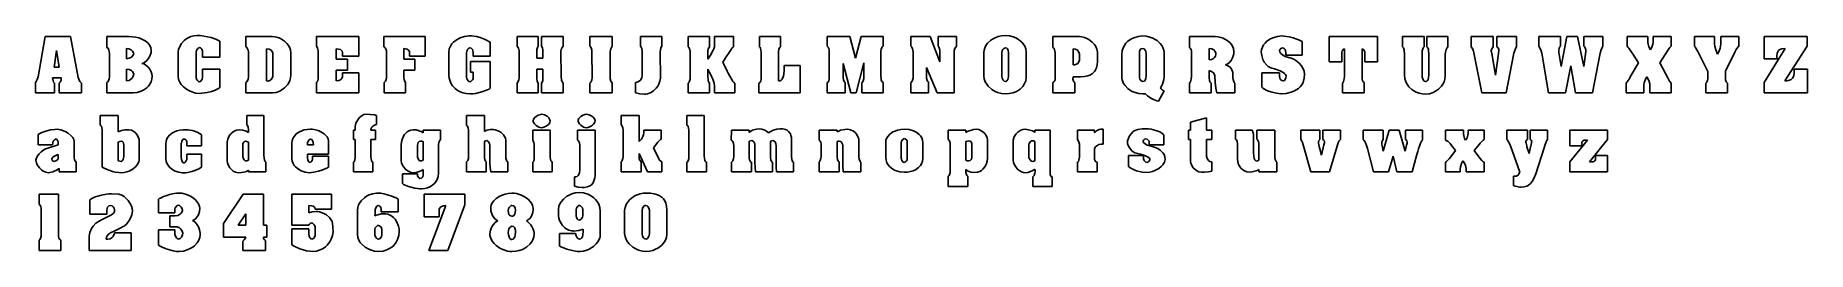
# Model space of a CAD drawing. Extents: x 0 to 31.4, y -0.9 to 3.
import ezdxf

# ---------------------------------------------------------------- set-up
doc = ezdxf.new("R2010")
doc.units = 0
doc.header["$MEASUREMENT"] = 0
doc.layers.get('0').update_dxf_attribs({"linetype": 'CONTINUOUS'})

msp = doc.modelspace()

# ---------------------------------------------------------------- linework, layer by layer
at = {"color": 0, "linetype": 'Continuous'}
for p, q in [((0.008, 2.231), (0.137, 2.946)), ((0.137, 2.946), (0.586, 2.946)), ((0.586, 2.946), (0.724, 2.221)), ((1.229, 2.946), (1.615, 2.946)), ((1.229, 2.754), (1.229, 2.946)), ((1.615, 2.946), (1.683, 2.943)), ((1.683, 2.943), (1.745, 2.934)), ((1.745, 2.934), (1.798, 2.922)), ((1.798, 2.922), (1.843, 2.906)), ((1.843, 2.906), (1.914, 2.869)), ((1.914, 2.869), (1.957, 2.834)), ((1.957, 2.834), (1.983, 2.803)), ((2.604, 2.875), (2.558, 2.825)), ((2.635, 2.9), (2.604, 2.875)), ((2.675, 2.923), (2.635, 2.9)), ((2.722, 2.944), (2.675, 2.923)), ((2.778, 2.959), (2.722, 2.944)), ((2.837, 2.965), (2.778, 2.959)), ((2.891, 2.962), (2.837, 2.965)), ((2.953, 2.955), (2.891, 2.962)), ((3.086, 2.926), (2.953, 2.955)), ((3.166, 2.899), (3.086, 2.926)), ((3.205, 2.882), (3.166, 2.899)), ((3.24, 2.863), (3.205, 2.882)), ((3.24, 2.579), (3.24, 2.863)), ((3.698, 2.946), (4.167, 2.946)), ((3.698, 2.763), (3.698, 2.946)), ((4.167, 2.946), (4.222, 2.941)), ((4.222, 2.941), (4.271, 2.927)), ((4.271, 2.927), (4.314, 2.91)), ((4.314, 2.91), (4.384, 2.866)), ((4.384, 2.866), (4.43, 2.824)), ((4.956, 2.946), (5.709, 2.946)), ((4.956, 2.772), (4.956, 2.946)), ((5.709, 2.946), (5.709, 2.598)), ((6.149, 2.946), (6.149, 2.763)), ((6.884, 2.946), (6.149, 2.946)), ((6.884, 2.598), (6.884, 2.946)), ((7.362, 2.814), (7.391, 2.846)), ((7.391, 2.846), (7.452, 2.893)), ((7.452, 2.893), (7.505, 2.921)), ((7.505, 2.921), (7.587, 2.948)), ((7.587, 2.948), (7.626, 2.955)), ((7.626, 2.955), (7.663, 2.957)), ((7.663, 2.957), (7.691, 2.956)), ((7.691, 2.956), (7.711, 2.956)), ((7.711, 2.956), (7.799, 2.944)), ((7.799, 2.944), (7.863, 2.928)), ((7.863, 2.928), (7.954, 2.893)), ((7.954, 2.893), (8.041, 2.846)), ((8.041, 2.846), (8.041, 2.598)), ((8.519, 2.946), (8.895, 2.946)), ((8.519, 2.772), (8.519, 2.946)), ((8.895, 2.946), (8.895, 2.772)), ((8.95, 2.772), (8.95, 2.946)), ((8.95, 2.946), (9.336, 2.946)), ((9.336, 2.946), (9.336, 2.772)), ((9.812, 2.946), (10.208, 2.946)), ((9.812, 2.772), (9.812, 2.946)), ((10.208, 2.946), (10.208, 2.772)), ((10.714, 2.946), (11.091, 2.946)), ((10.714, 2.772), (10.714, 2.946)), ((11.091, 2.946), (11.091, 2.772)), ((11.558, 2.946), (11.934, 2.946)), ((11.558, 2.763), (11.558, 2.946)), ((11.934, 2.946), (11.934, 2.763)), ((12.026, 2.79), (12.026, 2.946)), ((12.026, 2.946), (12.365, 2.946)), ((12.365, 2.946), (12.365, 2.763)), ((12.824, 2.946), (13.201, 2.946)), ((12.824, 2.763), (12.824, 2.946)), ((13.201, 2.946), (13.201, 2.763)), ((14.027, 2.946), (14.431, 2.946)), ((14.027, 2.772), (14.027, 2.946)), ((14.431, 2.946), (14.532, 2.561)), ((14.532, 2.561), (14.633, 2.946)), ((14.633, 2.946), (15.019, 2.946)), ((15.019, 2.946), (15.019, 2.772)), ((15.514, 2.946), (15.854, 2.946)), ((15.514, 2.772), (15.514, 2.946)), ((15.854, 2.946), (16.028, 2.496)), ((16.001, 2.772), (16.001, 2.946)), ((16.001, 2.946), (16.322, 2.946)), ((16.322, 2.946), (16.322, 2.772)), ((16.93, 2.877), (16.878, 2.829)), ((16.966, 2.901), (16.93, 2.877)), ((17.01, 2.924), (16.966, 2.901)), ((17.064, 2.944), (17.01, 2.924)), ((17.127, 2.959), (17.064, 2.944)), ((17.195, 2.965), (17.127, 2.959)), ((17.266, 2.959), (17.195, 2.965)), ((17.334, 2.941), (17.266, 2.959)), ((17.376, 2.924), (17.334, 2.941)), ((17.427, 2.894), (17.376, 2.924)), ((17.485, 2.846), (17.427, 2.894)), ((17.511, 2.814), (17.485, 2.846)), ((18.038, 2.946), (18.507, 2.946)), ((18.038, 2.754), (18.038, 2.946)), ((18.507, 2.946), (18.551, 2.941)), ((18.551, 2.941), (18.597, 2.929)), ((18.597, 2.929), (18.64, 2.911)), ((18.64, 2.911), (18.677, 2.891)), ((18.677, 2.891), (18.737, 2.846)), ((18.737, 2.846), (18.774, 2.805)), ((19.335, 2.826), (19.363, 2.855)), ((19.363, 2.855), (19.422, 2.898)), ((19.422, 2.898), (19.472, 2.923)), ((19.472, 2.923), (19.552, 2.948)), ((19.552, 2.948), (19.591, 2.954)), ((19.591, 2.954), (19.628, 2.956)), ((19.628, 2.956), (19.694, 2.95)), ((19.694, 2.95), (19.757, 2.936)), ((19.757, 2.936), (19.811, 2.917)), ((19.811, 2.917), (19.855, 2.895)), ((19.855, 2.895), (19.89, 2.873)), ((19.89, 2.873), (19.943, 2.825)), ((20.462, 2.946), (20.922, 2.946)), ((20.462, 2.754), (20.462, 2.946)), ((20.922, 2.946), (20.972, 2.941)), ((20.972, 2.941), (21.019, 2.93)), ((21.019, 2.93), (21.062, 2.914)), ((21.062, 2.914), (21.133, 2.876)), ((21.133, 2.876), (21.181, 2.838)), ((21.181, 2.838), (21.21, 2.804)), ((21.807, 2.83), (21.834, 2.856)), ((21.834, 2.856), (21.892, 2.897)), ((21.892, 2.897), (21.942, 2.922)), ((21.942, 2.922), (22.025, 2.947)), ((22.025, 2.947), (22.067, 2.953)), ((22.067, 2.953), (22.106, 2.956)), ((22.106, 2.956), (22.148, 2.953)), ((22.148, 2.953), (22.234, 2.939)), ((22.234, 2.939), (22.303, 2.921)), ((22.303, 2.921), (22.352, 2.905)), ((22.352, 2.905), (22.417, 2.879)), ((22.417, 2.879), (22.444, 2.867)), ((22.444, 2.867), (22.465, 2.855)), ((22.465, 2.855), (22.465, 2.616)), ((22.943, 2.946), (23.805, 2.946)), ((22.943, 2.496), (22.943, 2.946)), ((23.805, 2.946), (23.805, 2.496)), ((24.245, 2.946), (24.631, 2.946)), ((24.245, 2.763), (24.245, 2.946)), ((24.631, 2.946), (24.631, 2.763)), ((24.678, 2.763), (24.678, 2.946)), ((24.678, 2.946), (25.053, 2.946)), ((25.053, 2.946), (25.053, 2.763)), ((25.466, 2.946), (25.861, 2.946)), ((25.466, 2.763), (25.466, 2.946)), ((25.861, 2.946), (25.861, 2.763)), ((25.926, 2.763), (25.926, 2.946)), ((25.926, 2.946), (26.275, 2.946)), ((26.275, 2.946), (26.275, 2.763)), ((26.669, 2.946), (27.055, 2.946)), ((26.669, 2.772), (26.669, 2.946)), ((27.055, 2.946), (27.055, 2.772)), ((27.064, 2.414), (27.165, 2.946)), ((27.165, 2.946), (27.357, 2.946)), ((27.357, 2.946), (27.468, 2.414)), ((27.468, 2.772), (27.468, 2.946)), ((27.468, 2.946), (27.807, 2.946)), ((27.807, 2.946), (27.807, 2.772)), ((28.24, 2.946), (28.607, 2.946)), ((28.24, 2.772), (28.24, 2.946)), ((28.607, 2.946), (28.607, 2.837)), ((28.607, 2.837), (28.61, 2.808)), ((28.694, 2.808), (28.698, 2.837)), ((28.698, 2.837), (28.698, 2.946)), ((28.698, 2.946), (29.019, 2.946)), ((29.019, 2.946), (29.019, 2.772)), ((29.433, 2.946), (29.791, 2.946)), ((29.433, 2.772), (29.433, 2.946)), ((29.791, 2.946), (29.791, 2.809)), ((29.901, 2.809), (29.901, 2.946)), ((29.901, 2.946), (30.222, 2.946)), ((30.222, 2.946), (30.222, 2.772)), ((30.672, 2.946), (31.434, 2.946)), ((30.672, 2.552), (30.672, 2.946)), ((31.434, 2.946), (31.434, 2.772)), ((0.339, 2.699), (0.293, 2.405)), ((0.385, 2.405), (0.339, 2.699)), ((1.242, 2.748), (1.229, 2.754)), ((1.252, 2.738), (1.242, 2.748)), ((1.267, 2.706), (1.252, 2.738)), ((1.273, 2.68), (1.267, 2.706)), ((1.276, 2.643), (1.273, 2.68)), ((1.276, 2.231), (1.276, 2.643)), ((1.579, 2.735), (1.579, 2.552)), ((1.622, 2.728), (1.579, 2.735)), ((1.579, 2.552), (1.625, 2.559)), ((1.664, 2.708), (1.622, 2.728)), ((1.625, 2.559), (1.656, 2.573)), ((1.656, 2.573), (1.676, 2.587)), ((1.687, 2.688), (1.664, 2.708)), ((1.676, 2.587), (1.698, 2.613)), ((1.705, 2.659), (1.687, 2.688)), ((1.698, 2.613), (1.708, 2.643)), ((1.708, 2.643), (1.705, 2.659)), ((1.943, 2.521), (1.901, 2.487)), ((1.967, 2.551), (1.943, 2.521)), ((1.994, 2.597), (1.967, 2.551)), ((1.983, 2.803), (2.01, 2.753)), ((2.016, 2.662), (1.994, 2.597)), ((2.01, 2.753), (2.019, 2.699)), ((2.019, 2.699), (2.016, 2.662)), ((2.498, 2.683), (2.496, 2.652)), ((2.496, 2.652), (2.496, 2.24)), ((2.505, 2.716), (2.498, 2.683)), ((2.531, 2.783), (2.505, 2.716)), ((2.558, 2.825), (2.531, 2.783)), ((2.817, 2.671), (2.823, 2.699)), ((2.817, 2.212), (2.817, 2.671)), ((2.823, 2.699), (2.848, 2.734)), ((2.848, 2.734), (2.863, 2.745)), ((2.863, 2.745), (2.877, 2.749)), ((2.877, 2.749), (2.894, 2.744)), ((2.894, 2.744), (2.918, 2.721)), ((2.918, 2.721), (2.925, 2.706)), ((2.925, 2.706), (2.928, 2.69)), ((2.928, 2.69), (2.928, 2.579)), ((2.928, 2.579), (3.24, 2.579)), ((3.712, 2.756), (3.698, 2.763)), ((3.724, 2.741), (3.712, 2.756)), ((3.741, 2.704), (3.724, 2.741)), ((3.745, 2.68), (3.741, 2.704)), ((3.745, 2.221), (3.745, 2.68)), ((4.066, 2.726), (4.066, 2.157)), ((4.114, 2.719), (4.066, 2.726)), ((4.151, 2.701), (4.114, 2.719)), ((4.168, 2.683), (4.151, 2.701)), ((4.177, 2.652), (4.168, 2.683)), ((4.177, 2.24), (4.177, 2.652)), ((4.43, 2.824), (4.458, 2.787)), ((4.458, 2.787), (4.475, 2.756)), ((4.475, 2.756), (4.492, 2.707)), ((4.492, 2.707), (4.498, 2.652)), ((4.498, 2.652), (4.498, 2.258)), ((4.973, 2.748), (4.956, 2.772)), ((4.982, 2.715), (4.973, 2.748)), ((4.984, 2.69), (4.982, 2.715)), ((4.984, 2.221), (4.984, 2.69)), ((5.347, 2.723), (5.306, 2.726)), ((5.306, 2.726), (5.306, 2.543)), ((5.306, 2.543), (5.508, 2.543)), ((5.379, 2.714), (5.347, 2.723)), ((5.395, 2.705), (5.379, 2.714)), ((5.409, 2.689), (5.395, 2.705)), ((5.416, 2.661), (5.409, 2.689)), ((5.416, 2.598), (5.416, 2.661)), ((5.709, 2.598), (5.416, 2.598)), ((5.508, 2.543), (5.508, 2.349)), ((6.149, 2.763), (6.17, 2.753)), ((6.17, 2.753), (6.189, 2.727)), ((6.189, 2.727), (6.196, 2.69)), ((6.196, 2.69), (6.196, 2.212)), ((6.508, 2.543), (6.508, 2.735)), ((6.508, 2.735), (6.538, 2.729)), ((6.701, 2.543), (6.508, 2.543)), ((6.538, 2.729), (6.564, 2.719)), ((6.564, 2.719), (6.596, 2.696)), ((6.596, 2.696), (6.605, 2.679)), ((6.605, 2.679), (6.608, 2.661)), ((6.608, 2.661), (6.608, 2.598)), ((6.608, 2.598), (6.884, 2.598)), ((6.701, 2.349), (6.701, 2.543)), ((7.307, 2.671), (7.315, 2.726)), ((7.307, 2.258), (7.307, 2.671)), ((7.315, 2.726), (7.335, 2.774)), ((7.335, 2.774), (7.362, 2.814)), ((7.627, 2.689), (7.619, 2.652)), ((7.619, 2.652), (7.619, 2.221)), ((7.646, 2.722), (7.627, 2.689)), ((7.662, 2.738), (7.646, 2.722)), ((7.682, 2.747), (7.662, 2.738)), ((7.704, 2.737), (7.682, 2.747)), ((7.724, 2.713), (7.704, 2.737)), ((7.734, 2.692), (7.724, 2.713)), ((7.739, 2.661), (7.734, 2.692)), ((7.739, 2.598), (7.739, 2.661)), ((8.041, 2.598), (7.739, 2.598)), ((8.531, 2.759), (8.519, 2.772)), ((8.541, 2.74), (8.531, 2.759)), ((8.553, 2.693), (8.541, 2.74)), ((8.556, 2.661), (8.553, 2.693)), ((8.557, 2.214), (8.556, 2.661)), ((8.872, 2.715), (8.868, 2.671)), ((8.868, 2.671), (8.868, 2.561)), ((8.868, 2.561), (8.978, 2.561)), ((8.883, 2.754), (8.872, 2.715)), ((8.895, 2.772), (8.883, 2.754)), ((8.971, 2.745), (8.95, 2.772)), ((8.978, 2.709), (8.971, 2.745)), ((8.978, 2.68), (8.978, 2.709)), ((8.978, 2.561), (8.978, 2.68)), ((9.304, 2.715), (9.298, 2.679)), ((9.298, 2.679), (9.299, 2.24)), ((9.321, 2.753), (9.304, 2.715)), ((9.336, 2.772), (9.321, 2.753)), ((9.823, 2.761), (9.812, 2.772)), ((9.833, 2.744), (9.823, 2.761)), ((9.844, 2.701), (9.833, 2.744)), ((9.846, 2.673), (9.844, 2.701)), ((9.851, 2.221), (9.846, 2.673)), ((10.177, 2.715), (10.172, 2.671)), ((10.172, 2.671), (10.172, 2.231)), ((10.193, 2.754), (10.177, 2.715)), ((10.208, 2.772), (10.193, 2.754)), ((10.724, 2.759), (10.714, 2.772)), ((10.733, 2.735), (10.724, 2.759)), ((10.743, 2.678), (10.733, 2.735)), ((10.741, 2.249), (10.743, 2.678)), ((11.066, 2.718), (11.063, 2.671)), ((11.063, 2.671), (11.064, 2.206)), ((11.078, 2.755), (11.066, 2.718)), ((11.091, 2.772), (11.078, 2.755)), ((11.57, 2.752), (11.558, 2.763)), ((11.58, 2.733), (11.57, 2.752)), ((11.592, 2.681), (11.58, 2.733)), ((11.595, 2.643), (11.592, 2.681)), ((11.596, 2.224), (11.595, 2.643)), ((11.909, 2.689), (11.907, 2.644)), ((11.907, 2.644), (11.907, 2.543)), ((11.907, 2.543), (11.941, 2.596)), ((11.916, 2.726), (11.909, 2.689)), ((11.923, 2.745), (11.916, 2.726)), ((11.934, 2.763), (11.923, 2.745)), ((11.941, 2.596), (11.965, 2.634)), ((11.965, 2.634), (11.981, 2.663)), ((11.981, 2.663), (12.003, 2.704)), ((12.003, 2.704), (12.014, 2.73)), ((12.014, 2.73), (12.023, 2.762)), ((12.023, 2.762), (12.026, 2.79)), ((12.196, 2.524), (12.173, 2.488)), ((12.224, 2.57), (12.196, 2.524)), ((12.284, 2.665), (12.224, 2.57)), ((12.319, 2.716), (12.284, 2.665)), ((12.336, 2.737), (12.319, 2.716)), ((12.352, 2.754), (12.336, 2.737)), ((12.365, 2.763), (12.352, 2.754)), ((12.834, 2.754), (12.824, 2.763)), ((12.842, 2.741), (12.834, 2.754)), ((12.851, 2.704), (12.842, 2.741)), ((12.853, 2.671), (12.851, 2.704)), ((12.853, 2.221), (12.853, 2.671)), ((13.169, 2.719), (13.163, 2.681)), ((13.163, 2.681), (13.165, 2.157)), ((13.186, 2.751), (13.169, 2.719)), ((13.201, 2.763), (13.186, 2.751)), ((14.043, 2.759), (14.027, 2.772)), ((14.056, 2.734), (14.043, 2.759)), ((14.061, 2.71), (14.056, 2.734)), ((14.064, 2.671), (14.061, 2.71)), ((14.064, 2.221), (14.064, 2.671)), ((14.986, 2.72), (14.982, 2.678)), ((14.982, 2.678), (14.982, 2.24)), ((14.996, 2.749), (14.986, 2.72)), ((15.005, 2.762), (14.996, 2.749)), ((15.019, 2.772), (15.005, 2.762)), ((15.532, 2.755), (15.514, 2.772)), ((15.544, 2.727), (15.532, 2.755)), ((15.549, 2.701), (15.544, 2.727)), ((15.552, 2.661), (15.549, 2.701)), ((15.552, 2.24), (15.552, 2.661)), ((16.01, 2.762), (16.001, 2.772)), ((16.018, 2.748), (16.01, 2.762)), ((16.026, 2.706), (16.018, 2.748)), ((16.028, 2.671), (16.026, 2.706)), ((16.028, 2.496), (16.028, 2.671)), ((16.288, 2.714), (16.286, 2.697)), ((16.286, 2.697), (16.286, 2.671)), ((16.286, 2.671), (16.286, 1.946)), ((16.295, 2.734), (16.288, 2.714)), ((16.322, 2.772), (16.295, 2.734)), ((16.814, 2.706), (16.809, 2.661)), ((16.809, 2.661), (16.809, 2.249)), ((16.831, 2.755), (16.814, 2.706)), ((16.848, 2.787), (16.831, 2.755)), ((16.878, 2.829), (16.848, 2.787)), ((17.13, 2.661), (17.136, 2.692)), ((17.13, 2.24), (17.13, 2.661)), ((17.136, 2.692), (17.146, 2.713)), ((17.146, 2.713), (17.168, 2.736)), ((17.168, 2.736), (17.195, 2.744)), ((17.195, 2.744), (17.219, 2.738)), ((17.219, 2.738), (17.232, 2.726)), ((17.232, 2.726), (17.245, 2.698)), ((17.245, 2.698), (17.249, 2.661)), ((17.249, 2.661), (17.249, 2.24)), ((17.536, 2.775), (17.511, 2.814)), ((17.554, 2.728), (17.536, 2.775)), ((17.562, 2.671), (17.554, 2.728)), ((17.562, 2.221), (17.562, 2.671)), ((18.053, 2.742), (18.038, 2.754)), ((18.066, 2.716), (18.053, 2.742)), ((18.072, 2.691), (18.066, 2.716)), ((18.075, 2.652), (18.072, 2.691)), ((18.075, 2.24), (18.075, 2.652)), ((18.396, 2.726), (18.396, 2.441)), ((18.433, 2.721), (18.396, 2.726)), ((18.466, 2.708), (18.433, 2.721)), ((18.483, 2.694), (18.466, 2.708)), ((18.499, 2.671), (18.483, 2.694)), ((18.507, 2.635), (18.499, 2.671)), ((18.5, 2.496), (18.507, 2.524)), ((18.507, 2.524), (18.507, 2.635)), ((18.774, 2.805), (18.797, 2.771)), ((18.797, 2.771), (18.82, 2.719)), ((18.82, 2.719), (18.829, 2.671)), ((18.829, 2.671), (18.829, 2.505)), ((19.26, 2.635), (19.267, 2.691)), ((19.26, 2.231), (19.26, 2.635)), ((19.267, 2.691), (19.284, 2.744)), ((19.284, 2.744), (19.308, 2.789)), ((19.308, 2.789), (19.335, 2.826)), ((19.577, 2.687), (19.573, 2.643)), ((19.573, 2.643), (19.573, 2.249)), ((19.59, 2.717), (19.577, 2.687)), ((19.604, 2.728), (19.59, 2.717)), ((19.628, 2.734), (19.604, 2.728)), ((19.656, 2.726), (19.628, 2.734)), ((19.678, 2.702), (19.656, 2.726)), ((19.688, 2.68), (19.678, 2.702)), ((19.693, 2.643), (19.688, 2.68)), ((19.693, 2.249), (19.693, 2.643)), ((19.943, 2.825), (19.973, 2.785)), ((19.973, 2.785), (19.991, 2.754)), ((19.991, 2.754), (20.007, 2.706)), ((20.007, 2.706), (20.013, 2.661)), ((20.013, 2.661), (20.013, 2.231)), ((20.477, 2.742), (20.462, 2.754)), ((20.491, 2.716), (20.477, 2.742)), ((20.497, 2.691), (20.491, 2.716)), ((20.5, 2.652), (20.497, 2.691)), ((20.5, 2.24), (20.5, 2.652)), ((20.812, 2.735), (20.812, 2.533)), ((20.858, 2.728), (20.812, 2.735)), ((20.812, 2.533), (20.854, 2.539)), ((20.854, 2.539), (20.884, 2.552)), ((20.895, 2.709), (20.858, 2.728)), ((20.884, 2.552), (20.903, 2.567)), ((20.914, 2.689), (20.895, 2.709)), ((20.903, 2.567), (20.924, 2.598)), ((20.929, 2.657), (20.914, 2.689)), ((20.924, 2.598), (20.931, 2.635)), ((20.931, 2.635), (20.929, 2.657)), ((21.204, 2.523), (21.181, 2.493)), ((21.229, 2.569), (21.204, 2.523)), ((21.21, 2.804), (21.228, 2.776)), ((21.228, 2.776), (21.247, 2.731)), ((21.25, 2.64), (21.229, 2.569)), ((21.247, 2.731), (21.253, 2.68)), ((21.253, 2.68), (21.25, 2.64)), ((21.739, 2.671), (21.744, 2.715)), ((21.74, 2.642), (21.739, 2.671)), ((21.746, 2.609), (21.74, 2.642)), ((21.744, 2.715), (21.76, 2.758)), ((21.769, 2.537), (21.746, 2.609)), ((21.76, 2.758), (21.781, 2.797)), ((21.793, 2.491), (21.769, 2.537)), ((21.781, 2.797), (21.807, 2.83)), ((22.075, 2.721), (22.061, 2.699)), ((22.061, 2.699), (22.067, 2.673)), ((22.067, 2.673), (22.082, 2.651)), ((22.1, 2.739), (22.075, 2.721)), ((22.082, 2.651), (22.123, 2.615)), ((22.117, 2.743), (22.1, 2.739)), ((22.144, 2.736), (22.117, 2.743)), ((22.123, 2.615), (22.162, 2.594)), ((22.163, 2.716), (22.144, 2.736)), ((22.162, 2.594), (22.223, 2.573)), ((22.17, 2.695), (22.163, 2.716)), ((22.174, 2.657), (22.17, 2.695)), ((22.171, 2.616), (22.173, 2.634)), ((22.465, 2.616), (22.171, 2.616)), ((22.173, 2.634), (22.174, 2.657)), ((22.223, 2.573), (22.25, 2.566)), ((22.25, 2.566), (22.271, 2.561)), ((22.271, 2.561), (22.316, 2.545)), ((22.316, 2.545), (22.354, 2.523)), ((22.354, 2.523), (22.414, 2.471)), ((23.176, 2.687), (23.172, 2.661)), ((23.172, 2.661), (23.172, 2.496)), ((23.187, 2.709), (23.176, 2.687)), ((23.198, 2.72), (23.187, 2.709)), ((23.218, 2.726), (23.198, 2.72)), ((23.218, 2.24), (23.218, 2.726)), ((23.558, 2.711), (23.531, 2.726)), ((23.531, 2.726), (23.531, 2.231)), ((23.573, 2.688), (23.558, 2.711)), ((23.576, 2.671), (23.573, 2.688)), ((23.576, 2.496), (23.576, 2.671)), ((24.263, 2.743), (24.245, 2.763)), ((24.275, 2.711), (24.263, 2.743)), ((24.28, 2.684), (24.275, 2.711)), ((24.282, 2.643), (24.28, 2.684)), ((24.282, 2.258), (24.282, 2.643)), ((24.598, 2.692), (24.595, 2.652)), ((24.595, 2.652), (24.595, 2.268)), ((24.607, 2.728), (24.598, 2.692)), ((24.615, 2.747), (24.607, 2.728)), ((24.631, 2.763), (24.615, 2.747)), ((24.696, 2.748), (24.678, 2.763)), ((24.707, 2.717), (24.696, 2.748)), ((24.712, 2.689), (24.707, 2.717)), ((24.714, 2.643), (24.712, 2.689)), ((24.714, 2.268), (24.714, 2.643)), ((25.011, 2.67), (25.008, 2.625)), ((25.008, 2.625), (25.008, 2.249)), ((25.022, 2.715), (25.011, 2.67)), ((25.034, 2.741), (25.022, 2.715)), ((25.053, 2.763), (25.034, 2.741)), ((25.49, 2.731), (25.466, 2.763)), ((25.509, 2.689), (25.49, 2.731)), ((25.517, 2.655), (25.509, 2.689)), ((25.659, 1.946), (25.517, 2.655)), ((25.833, 2.728), (25.824, 2.695)), ((25.824, 2.695), (25.825, 2.689)), ((25.825, 2.689), (25.828, 2.671)), ((25.828, 2.671), (25.834, 2.643)), ((25.861, 2.763), (25.833, 2.728)), ((25.834, 2.643), (25.898, 2.258)), ((25.898, 2.258), (25.952, 2.643)), ((25.947, 2.743), (25.926, 2.763)), ((25.958, 2.715), (25.947, 2.743)), ((25.952, 2.643), (25.953, 2.65)), ((25.953, 2.65), (25.96, 2.693)), ((25.96, 2.693), (25.958, 2.715)), ((26.228, 2.652), (26.09, 1.946)), ((26.241, 2.7), (26.228, 2.652)), ((26.261, 2.744), (26.241, 2.7)), ((26.275, 2.763), (26.261, 2.744)), ((26.706, 2.711), (26.669, 2.772)), ((26.724, 2.652), (26.706, 2.711)), ((26.843, 1.946), (26.724, 2.652)), ((27.028, 2.738), (27.024, 2.702)), ((27.024, 2.702), (27.025, 2.684)), ((27.025, 2.684), (27.027, 2.661)), ((27.027, 2.661), (27.064, 2.414)), ((27.041, 2.762), (27.028, 2.738)), ((27.055, 2.772), (27.041, 2.762)), ((27.48, 2.763), (27.468, 2.772)), ((27.468, 2.414), (27.504, 2.68)), ((27.49, 2.748), (27.48, 2.763)), ((27.502, 2.708), (27.49, 2.748)), ((27.504, 2.68), (27.502, 2.708)), ((27.761, 2.652), (27.624, 1.946)), ((27.776, 2.708), (27.761, 2.652)), ((27.794, 2.753), (27.776, 2.708)), ((27.807, 2.772), (27.794, 2.753)), ((28.252, 2.76), (28.24, 2.772)), ((28.269, 2.739), (28.252, 2.76)), ((28.306, 2.687), (28.269, 2.739)), ((28.322, 2.661), (28.306, 2.687)), ((28.441, 2.479), (28.322, 2.661)), ((28.61, 2.808), (28.624, 2.761)), ((28.624, 2.761), (28.652, 2.708)), ((28.652, 2.708), (28.684, 2.775)), ((28.684, 2.775), (28.694, 2.808)), ((28.965, 2.708), (28.818, 2.479)), ((28.977, 2.726), (28.965, 2.708)), ((28.999, 2.752), (28.977, 2.726)), ((29.019, 2.772), (28.999, 2.752)), ((29.445, 2.763), (29.433, 2.772)), ((29.461, 2.742), (29.445, 2.763)), ((29.494, 2.682), (29.461, 2.742)), ((29.511, 2.645), (29.494, 2.682)), ((29.516, 2.635), (29.511, 2.645)), ((29.672, 2.323), (29.516, 2.635)), ((29.791, 2.809), (29.795, 2.772)), ((29.795, 2.772), (29.815, 2.707)), ((29.815, 2.707), (29.845, 2.635)), ((29.845, 2.635), (29.87, 2.676)), ((29.87, 2.676), (29.893, 2.741)), ((29.893, 2.741), (29.901, 2.809)), ((30.149, 2.671), (29.983, 2.332)), ((30.181, 2.725), (30.149, 2.671)), ((30.222, 2.772), (30.181, 2.725)), ((30.672, 2.129), (31.048, 2.735)), ((30.901, 2.552), (30.672, 2.552)), ((30.902, 2.644), (30.899, 2.609)), ((30.899, 2.609), (30.899, 2.587)), ((30.899, 2.587), (30.901, 2.552)), ((30.914, 2.676), (30.902, 2.644)), ((30.926, 2.695), (30.914, 2.676)), ((30.949, 2.713), (30.926, 2.695)), ((30.987, 2.729), (30.949, 2.713)), ((31.048, 2.735), (30.987, 2.729)), ((31.434, 2.772), (31.039, 2.157)), ((-0.004, 2.186), (0.008, 2.231)), ((0.422, 2.212), (0.266, 2.212)), ((0.266, 2.212), (0.275, 2.16)), ((0.293, 2.405), (0.385, 2.405)), ((0.417, 2.174), (0.422, 2.212)), ((0.724, 2.221), (0.732, 2.187)), ((1.273, 2.194), (1.276, 2.231)), ((1.579, 2.368), (1.579, 2.157)), ((1.627, 2.36), (1.579, 2.368)), ((1.667, 2.341), (1.627, 2.36)), ((1.66, 2.187), (1.68, 2.206)), ((1.688, 2.323), (1.667, 2.341)), ((1.68, 2.206), (1.701, 2.241)), ((1.705, 2.294), (1.688, 2.323)), ((1.701, 2.241), (1.708, 2.276)), ((1.708, 2.276), (1.705, 2.294)), ((1.878, 2.476), (1.854, 2.47)), ((1.854, 2.47), (1.888, 2.46)), ((1.901, 2.487), (1.878, 2.476)), ((1.888, 2.46), (1.917, 2.445)), ((1.917, 2.445), (1.966, 2.403)), ((1.966, 2.403), (1.996, 2.364)), ((1.996, 2.364), (2.014, 2.332)), ((2.014, 2.332), (2.032, 2.284)), ((2.032, 2.284), (2.038, 2.241)), ((2.038, 2.241), (2.032, 2.188)), ((2.496, 2.24), (2.505, 2.182)), ((2.821, 2.194), (2.817, 2.212)), ((2.928, 2.212), (2.923, 2.187)), ((3.24, 2.368), (2.928, 2.368)), ((2.928, 2.368), (2.928, 2.212)), ((3.24, 2.047), (3.24, 2.368)), ((3.742, 2.187), (3.745, 2.221)), ((4.145, 2.176), (4.168, 2.205)), ((4.168, 2.205), (4.177, 2.24)), ((4.493, 2.211), (4.48, 2.166)), ((4.498, 2.258), (4.493, 2.211)), ((4.985, 2.208), (4.984, 2.221)), ((4.985, 2.19), (4.985, 2.208)), ((5.508, 2.349), (5.306, 2.349)), ((5.306, 2.349), (5.306, 2.157)), ((5.396, 2.19), (5.411, 2.21)), ((5.411, 2.21), (5.416, 2.231)), ((5.416, 2.231), (5.416, 2.304)), ((5.416, 2.304), (5.709, 2.304)), ((5.709, 2.304), (5.709, 1.946)), ((6.196, 2.212), (6.194, 2.185)), ((6.508, 2.221), (6.508, 2.349)), ((6.508, 2.349), (6.701, 2.349)), ((6.512, 2.182), (6.508, 2.221)), ((7.312, 2.205), (7.307, 2.258)), ((7.327, 2.151), (7.312, 2.205)), ((7.619, 2.221), (7.625, 2.193)), ((7.692, 2.313), (7.692, 2.505)), ((7.692, 2.505), (8.041, 2.505)), ((7.739, 2.313), (7.692, 2.313)), ((7.736, 2.194), (7.739, 2.212)), ((7.739, 2.212), (7.739, 2.313)), ((8.041, 2.505), (8.041, 2.028)), ((8.55, 2.176), (8.557, 2.214)), ((8.978, 2.368), (8.868, 2.368)), ((8.868, 2.368), (8.869, 2.203)), ((8.978, 2.203), (8.978, 2.368)), ((9.299, 2.24), (9.308, 2.17)), ((9.846, 2.173), (9.851, 2.221)), ((10.172, 2.231), (10.174, 2.196)), ((10.714, 2.174), (10.735, 2.213)), ((10.735, 2.213), (10.741, 2.249)), ((11.064, 2.206), (11.057, 2.152)), ((11.592, 2.188), (11.596, 2.224)), ((11.939, 2.305), (11.907, 2.368)), ((11.907, 2.368), (11.907, 2.309)), ((11.907, 2.309), (11.908, 2.265)), ((11.908, 2.265), (11.909, 2.231)), ((11.909, 2.231), (11.913, 2.185)), ((11.965, 2.254), (11.939, 2.305)), ((11.979, 2.225), (11.965, 2.254)), ((11.995, 2.191), (11.979, 2.225)), ((12.173, 2.488), (12.25, 2.334)), ((12.25, 2.334), (12.277, 2.281)), ((12.277, 2.281), (12.298, 2.24)), ((12.298, 2.24), (12.314, 2.21)), ((12.314, 2.21), (12.339, 2.169)), ((12.853, 2.207), (12.853, 2.221)), ((12.854, 2.187), (12.853, 2.207)), ((13.225, 2.189), (13.246, 2.23)), ((13.246, 2.23), (13.256, 2.271)), ((13.256, 2.271), (13.264, 2.346)), ((13.264, 2.346), (13.265, 2.432)), ((13.265, 2.432), (13.55, 2.432)), ((13.55, 2.432), (13.55, 1.946)), ((14.065, 2.187), (14.064, 2.221)), ((14.449, 1.946), (14.311, 2.47)), ((14.311, 2.47), (14.311, 2.282)), ((14.311, 2.282), (14.313, 2.217)), ((14.313, 2.217), (14.317, 2.18)), ((14.678, 2.479), (14.541, 1.946)), ((14.677, 2.198), (14.681, 2.245)), ((14.679, 2.392), (14.678, 2.479)), ((14.68, 2.311), (14.679, 2.392)), ((14.681, 2.265), (14.68, 2.311)), ((14.681, 2.245), (14.681, 2.265)), ((14.982, 2.24), (14.984, 2.201)), ((15.545, 2.172), (15.552, 2.206)), ((15.552, 2.206), (15.552, 2.24)), ((15.983, 1.946), (15.789, 2.396)), ((15.789, 2.396), (15.789, 2.24)), ((15.789, 2.24), (15.792, 2.207)), ((15.792, 2.207), (15.804, 2.165)), ((16.809, 2.249), (16.816, 2.193)), ((17.137, 2.204), (17.13, 2.24)), ((17.153, 2.172), (17.137, 2.204)), ((17.245, 2.206), (17.237, 2.183)), ((17.249, 2.24), (17.245, 2.206)), ((17.554, 2.162), (17.562, 2.221)), ((18.076, 2.239), (18.075, 2.24)), ((18.075, 2.179), (18.078, 2.214)), ((18.077, 2.233), (18.076, 2.239)), ((18.078, 2.214), (18.077, 2.233)), ((18.396, 2.23), (18.391, 2.188)), ((18.396, 2.441), (18.421, 2.443)), ((18.526, 2.23), (18.396, 2.23)), ((18.421, 2.443), (18.458, 2.455)), ((18.458, 2.455), (18.479, 2.469)), ((18.479, 2.469), (18.5, 2.496)), ((18.596, 2.234), (18.526, 2.23)), ((18.657, 2.247), (18.596, 2.234)), ((18.693, 2.26), (18.657, 2.247)), ((18.734, 2.283), (18.693, 2.26)), ((18.777, 2.324), (18.734, 2.283)), ((18.796, 2.353), (18.777, 2.324)), ((18.812, 2.391), (18.796, 2.353)), ((18.824, 2.441), (18.812, 2.391)), ((18.829, 2.505), (18.824, 2.441)), ((19.262, 2.205), (19.26, 2.231)), ((19.268, 2.176), (19.262, 2.205)), ((19.573, 2.249), (19.576, 2.215)), ((19.576, 2.215), (19.584, 2.19)), ((19.688, 2.203), (19.693, 2.249)), ((20.013, 2.231), (20.008, 2.183)), ((20.495, 2.187), (20.5, 2.24)), ((20.853, 2.327), (20.812, 2.341)), ((20.812, 2.341), (20.812, 2.221)), ((20.812, 2.221), (20.822, 2.158)), ((20.888, 2.303), (20.853, 2.327)), ((20.904, 2.282), (20.888, 2.303)), ((20.913, 2.249), (20.904, 2.282)), ((20.917, 2.138), (20.913, 2.249)), ((21.144, 2.46), (21.106, 2.441)), ((21.106, 2.441), (21.135, 2.433)), ((21.135, 2.433), (21.179, 2.407)), ((21.181, 2.493), (21.144, 2.46)), ((21.179, 2.407), (21.205, 2.378)), ((21.205, 2.378), (21.218, 2.352)), ((21.218, 2.352), (21.231, 2.308)), ((21.231, 2.308), (21.234, 2.261)), ((21.234, 2.261), (21.234, 2.212)), ((21.234, 2.212), (21.237, 2.184)), ((21.748, 2.304), (22.061, 2.304)), ((21.748, 2.047), (21.748, 2.304)), ((21.835, 2.438), (21.793, 2.491)), ((21.863, 2.414), (21.835, 2.438)), ((21.895, 2.396), (21.863, 2.414)), ((21.908, 2.392), (21.895, 2.396)), ((21.926, 2.386), (21.908, 2.392)), ((21.973, 2.372), (21.926, 2.386)), ((22.075, 2.337), (21.973, 2.372)), ((22.061, 2.304), (22.061, 2.24)), ((22.061, 2.24), (22.067, 2.207)), ((22.067, 2.207), (22.079, 2.186)), ((22.129, 2.309), (22.075, 2.337)), ((22.153, 2.292), (22.129, 2.309)), ((22.172, 2.272), (22.153, 2.292)), ((22.166, 2.183), (22.176, 2.213)), ((22.18, 2.249), (22.172, 2.272)), ((22.176, 2.213), (22.18, 2.249)), ((22.414, 2.471), (22.452, 2.424)), ((22.452, 2.424), (22.475, 2.386)), ((22.475, 2.386), (22.499, 2.33)), ((22.501, 2.205), (22.483, 2.129)), ((22.499, 2.33), (22.507, 2.276)), ((22.507, 2.276), (22.501, 2.205)), ((23.172, 2.496), (22.943, 2.496)), ((23.213, 2.193), (23.218, 2.24)), ((23.531, 2.231), (23.533, 2.191)), ((23.805, 2.496), (23.576, 2.496)), ((24.289, 2.199), (24.282, 2.258)), ((24.595, 2.268), (24.598, 2.223)), ((24.598, 2.223), (24.606, 2.193)), ((24.701, 2.183), (24.711, 2.221)), ((24.711, 2.221), (24.714, 2.268)), ((25.008, 2.249), (25.001, 2.192)), ((27.238, 2.423), (27.146, 1.946)), ((27.321, 1.946), (27.238, 2.423)), ((28.273, 2.188), (28.286, 2.212)), ((28.286, 2.212), (28.294, 2.231)), ((28.294, 2.231), (28.441, 2.479)), ((28.588, 2.231), (28.567, 2.189)), ((28.621, 2.168), (28.588, 2.231)), ((28.818, 2.479), (28.965, 2.203)), ((29.672, 2.203), (29.672, 2.323)), ((29.983, 2.332), (29.983, 2.203)), ((31.151, 2.183), (31.175, 2.204)), ((31.175, 2.204), (31.189, 2.223)), ((31.189, 2.223), (31.201, 2.256)), ((31.201, 2.256), (31.204, 2.292)), ((31.204, 2.292), (31.204, 2.368)), ((31.204, 2.368), (31.443, 2.368)), ((31.443, 2.368), (31.443, 1.946)), ((-0.037, 2.129), (-0.022, 2.149)), ((-0.037, 1.946), (-0.037, 2.129)), ((0.302, 1.946), (-0.037, 1.946)), ((-0.022, 2.149), (-0.004, 2.186)), ((0.275, 2.16), (0.286, 2.138)), ((0.286, 2.138), (0.302, 2.121)), ((0.302, 2.121), (0.302, 1.946)), ((0.385, 2.121), (0.401, 2.138)), ((0.385, 1.946), (0.385, 2.121)), ((0.78, 1.946), (0.385, 1.946)), ((0.401, 2.138), (0.417, 2.174)), ((0.732, 2.187), (0.752, 2.148)), ((0.752, 2.148), (0.78, 2.121)), ((0.78, 2.121), (0.78, 1.946)), ((1.229, 2.129), (1.25, 2.144)), ((1.229, 1.946), (1.229, 2.129)), ((1.698, 1.946), (1.229, 1.946)), ((1.25, 2.144), (1.262, 2.162)), ((1.262, 2.162), (1.273, 2.194)), ((1.579, 2.157), (1.628, 2.168)), ((1.628, 2.168), (1.66, 2.187)), ((1.769, 1.953), (1.698, 1.946)), ((1.843, 1.975), (1.769, 1.953)), ((1.889, 1.997), (1.843, 1.975)), ((1.943, 2.037), (1.889, 1.997)), ((1.97, 2.064), (1.943, 2.037)), ((1.995, 2.098), (1.97, 2.064)), ((2.016, 2.139), (1.995, 2.098)), ((2.032, 2.188), (2.016, 2.139)), ((2.505, 2.182), (2.527, 2.133)), ((2.527, 2.133), (2.554, 2.093)), ((2.554, 2.093), (2.584, 2.06)), ((2.584, 2.06), (2.647, 2.01)), ((2.647, 2.01), (2.701, 1.98)), ((2.701, 1.98), (2.743, 1.962)), ((2.743, 1.962), (2.808, 1.943)), ((2.808, 1.943), (2.873, 1.937)), ((2.83, 2.176), (2.821, 2.194)), ((2.858, 2.149), (2.83, 2.176)), ((2.877, 2.143), (2.858, 2.149)), ((2.873, 1.937), (2.919, 1.939)), ((2.889, 2.146), (2.877, 2.143)), ((2.902, 2.156), (2.889, 2.146)), ((2.923, 2.187), (2.902, 2.156)), ((2.919, 1.939), (3.016, 1.954)), ((3.016, 1.954), (3.092, 1.973)), ((3.092, 1.973), (3.144, 1.99)), ((3.144, 1.99), (3.178, 2.004)), ((3.178, 2.004), (3.217, 2.026)), ((3.217, 2.026), (3.231, 2.037)), ((3.231, 2.037), (3.24, 2.047)), ((3.698, 2.129), (3.719, 2.143)), ((3.698, 1.946), (3.698, 2.129)), ((4.177, 1.946), (3.698, 1.946)), ((3.719, 2.143), (3.731, 2.158)), ((3.731, 2.158), (3.742, 2.187)), ((4.066, 2.157), (4.089, 2.156)), ((4.089, 2.156), (4.124, 2.163)), ((4.124, 2.163), (4.145, 2.176)), ((4.241, 1.954), (4.177, 1.946)), ((4.303, 1.976), (4.241, 1.954)), ((4.342, 1.998), (4.303, 1.976)), ((4.388, 2.033), (4.342, 1.998)), ((4.439, 2.09), (4.388, 2.033)), ((4.461, 2.125), (4.439, 2.09)), ((4.48, 2.166), (4.461, 2.125)), ((4.956, 2.129), (4.968, 2.139)), ((4.956, 1.946), (4.956, 2.129)), ((5.709, 1.946), (4.956, 1.946)), ((4.968, 2.139), (4.98, 2.163)), ((4.98, 2.163), (4.985, 2.19)), ((5.306, 2.157), (5.351, 2.164)), ((5.351, 2.164), (5.38, 2.177)), ((5.38, 2.177), (5.396, 2.19)), ((6.181, 2.152), (6.159, 2.129)), ((6.159, 2.129), (6.159, 1.946)), ((6.159, 1.946), (6.535, 1.946)), ((6.194, 2.185), (6.181, 2.152)), ((6.523, 2.147), (6.512, 2.182)), ((6.535, 2.129), (6.523, 2.147)), ((6.535, 1.946), (6.535, 2.129)), ((7.343, 2.117), (7.327, 2.151)), ((7.371, 2.073), (7.343, 2.117)), ((7.421, 2.021), (7.371, 2.073)), ((7.455, 1.996), (7.421, 2.021)), ((7.498, 1.971), (7.455, 1.996)), ((7.552, 1.949), (7.498, 1.971)), ((7.617, 1.933), (7.552, 1.949)), ((7.692, 1.927), (7.617, 1.933)), ((7.625, 2.193), (7.65, 2.159)), ((7.65, 2.159), (7.666, 2.148)), ((7.666, 2.148), (7.681, 2.144)), ((7.681, 2.144), (7.7, 2.15)), ((7.73, 1.93), (7.692, 1.927)), ((7.7, 2.15), (7.727, 2.177)), ((7.727, 2.177), (7.736, 2.194)), ((7.779, 1.937), (7.73, 1.93)), ((7.89, 1.963), (7.779, 1.937)), ((7.959, 1.986), (7.89, 1.963)), ((7.992, 1.999), (7.959, 1.986)), ((8.022, 2.014), (7.992, 1.999)), ((8.041, 2.028), (8.022, 2.014)), ((8.519, 2.121), (8.534, 2.138)), ((8.519, 1.946), (8.519, 2.121)), ((8.895, 1.946), (8.519, 1.946)), ((8.534, 2.138), (8.55, 2.176)), ((8.869, 2.203), (8.875, 2.155)), ((8.875, 2.155), (8.883, 2.136)), ((8.883, 2.136), (8.895, 2.121)), ((8.895, 2.121), (8.895, 1.946)), ((8.95, 2.121), (8.962, 2.134)), ((8.95, 1.946), (8.95, 2.121)), ((9.336, 1.946), (8.95, 1.946)), ((8.962, 2.134), (8.974, 2.167)), ((8.974, 2.167), (8.978, 2.203)), ((9.308, 2.17), (9.32, 2.141)), ((9.32, 2.141), (9.336, 2.121)), ((9.336, 2.121), (9.336, 1.946)), ((9.812, 2.121), (9.829, 2.138)), ((9.812, 1.946), (9.812, 2.121)), ((10.208, 1.946), (9.812, 1.946)), ((9.829, 2.138), (9.846, 2.173)), ((10.174, 2.196), (10.186, 2.151)), ((10.186, 2.151), (10.208, 2.121)), ((10.208, 2.121), (10.208, 1.946)), ((10.622, 2.129), (10.649, 2.133)), ((10.622, 1.946), (10.622, 2.129)), ((10.698, 1.928), (10.622, 1.946)), ((10.649, 2.133), (10.69, 2.152)), ((10.69, 2.152), (10.714, 2.174)), ((10.78, 1.921), (10.698, 1.928)), ((10.805, 1.923), (10.78, 1.921)), ((10.834, 1.929), (10.805, 1.923)), ((10.899, 1.954), (10.834, 1.929)), ((10.941, 1.981), (10.899, 1.954)), ((10.992, 2.029), (10.941, 1.981)), ((11.017, 2.062), (10.992, 2.029)), ((11.039, 2.103), (11.017, 2.062)), ((11.057, 2.152), (11.039, 2.103)), ((11.558, 2.121), (11.573, 2.135)), ((11.558, 1.946), (11.558, 2.121)), ((11.934, 1.946), (11.558, 1.946)), ((11.573, 2.135), (11.583, 2.153)), ((11.583, 2.153), (11.592, 2.188)), ((11.913, 2.185), (11.916, 2.16)), ((11.916, 2.16), (11.924, 2.136)), ((11.924, 2.136), (11.934, 2.121)), ((11.934, 2.121), (11.934, 1.946)), ((12.01, 2.154), (11.995, 2.191)), ((12.021, 2.115), (12.01, 2.154)), ((12.026, 2.074), (12.021, 2.115)), ((12.026, 1.946), (12.026, 2.074)), ((12.384, 1.946), (12.026, 1.946)), ((12.339, 2.169), (12.353, 2.147)), ((12.353, 2.147), (12.37, 2.128)), ((12.37, 2.128), (12.384, 2.121)), ((12.384, 2.121), (12.384, 1.946)), ((12.816, 2.121), (12.832, 2.13)), ((12.816, 1.946), (12.816, 2.121)), ((13.55, 1.946), (12.816, 1.946)), ((12.832, 2.13), (12.847, 2.154)), ((12.847, 2.154), (12.854, 2.187)), ((13.165, 2.157), (13.19, 2.162)), ((13.19, 2.162), (13.21, 2.173)), ((13.21, 2.173), (13.225, 2.189)), ((14.027, 2.129), (14.042, 2.137)), ((14.027, 1.946), (14.027, 2.129)), ((14.349, 1.946), (14.027, 1.946)), ((14.042, 2.137), (14.059, 2.16)), ((14.059, 2.16), (14.065, 2.187)), ((14.317, 2.18), (14.323, 2.16)), ((14.323, 2.16), (14.334, 2.14)), ((14.334, 2.14), (14.349, 2.129)), ((14.349, 2.129), (14.349, 1.946)), ((14.541, 1.946), (14.449, 1.946)), ((14.643, 2.129), (14.658, 2.143)), ((14.643, 1.946), (14.643, 2.129)), ((15.019, 1.946), (14.643, 1.946)), ((14.658, 2.143), (14.668, 2.16)), ((14.668, 2.16), (14.677, 2.198)), ((14.984, 2.201), (14.988, 2.176)), ((14.988, 2.176), (15, 2.147)), ((15, 2.147), (15.019, 2.129)), ((15.019, 2.129), (15.019, 1.946)), ((15.514, 2.129), (15.529, 2.143)), ((15.514, 1.946), (15.514, 2.129)), ((15.826, 1.946), (15.514, 1.946)), ((15.529, 2.143), (15.545, 2.172)), ((15.804, 2.165), (15.814, 2.149)), ((15.814, 2.149), (15.826, 2.138)), ((15.826, 2.138), (15.826, 1.946)), ((16.286, 1.946), (15.983, 1.946)), ((16.816, 2.193), (16.835, 2.142)), ((16.835, 2.142), (16.861, 2.098)), ((16.861, 2.098), (16.889, 2.062)), ((16.889, 2.062), (16.953, 2.006)), ((16.953, 2.006), (17.009, 1.973)), ((17.009, 1.973), (17.054, 1.953)), ((17.054, 1.953), (17.125, 1.934)), ((17.125, 1.934), (17.195, 1.927)), ((17.169, 2.156), (17.153, 2.172)), ((17.195, 2.147), (17.169, 2.156)), ((17.208, 2.15), (17.195, 2.147)), ((17.195, 1.927), (17.263, 1.933)), ((17.219, 2.157), (17.208, 2.15)), ((17.237, 2.183), (17.219, 2.157)), ((17.263, 1.933), (17.325, 1.948)), ((17.325, 1.948), (17.378, 1.967)), ((17.378, 1.967), (17.42, 1.99)), ((17.42, 1.99), (17.453, 2.013)), ((17.453, 2.013), (17.501, 2.06)), ((17.501, 2.06), (17.528, 2.1)), ((17.528, 2.1), (17.554, 2.162)), ((18.038, 2.129), (18.056, 2.14)), ((18.038, 1.946), (18.038, 2.129)), ((18.424, 1.946), (18.038, 1.946)), ((18.056, 2.14), (18.065, 2.152)), ((18.065, 2.152), (18.075, 2.179)), ((18.391, 2.188), (18.401, 2.153)), ((18.401, 2.153), (18.412, 2.139)), ((18.412, 2.139), (18.424, 2.129)), ((18.424, 2.129), (18.424, 1.946)), ((19.292, 2.114), (19.268, 2.176)), ((19.319, 2.074), (19.292, 2.114)), ((19.367, 2.024), (19.319, 2.074)), ((19.4, 1.998), (19.367, 2.024)), ((19.443, 1.973), (19.4, 1.998)), ((19.497, 1.951), (19.443, 1.973)), ((19.562, 1.933), (19.497, 1.951)), ((19.633, 1.926), (19.562, 1.933)), ((19.584, 2.19), (19.606, 2.16)), ((19.606, 2.16), (19.62, 2.151)), ((19.62, 2.151), (19.637, 2.147)), ((19.662, 1.926), (19.633, 1.926)), ((19.637, 2.147), (19.662, 2.155)), ((19.662, 2.155), (19.675, 2.169)), ((19.684, 1.927), (19.662, 1.926)), ((19.675, 2.169), (19.688, 2.203)), ((19.698, 1.911), (19.684, 1.927)), ((19.719, 1.892), (19.698, 1.911)), ((19.779, 1.853), (19.719, 1.892)), ((20.013, 1.982), (19.913, 1.799)), ((19.969, 2.067), (19.949, 2.038)), ((19.949, 2.038), (19.961, 2.017)), ((19.961, 2.017), (19.984, 1.994)), ((19.986, 2.103), (19.969, 2.067)), ((19.984, 1.994), (20.013, 1.982)), ((20.008, 2.183), (19.986, 2.103)), ((20.462, 2.121), (20.479, 2.141)), ((20.462, 1.946), (20.462, 2.121)), ((20.848, 1.946), (20.462, 1.946)), ((20.479, 2.141), (20.495, 2.187)), ((20.822, 2.158), (20.833, 2.133)), ((20.833, 2.133), (20.848, 2.121)), ((20.848, 2.121), (20.848, 1.946)), ((20.929, 2.031), (20.917, 2.138)), ((20.941, 1.972), (20.929, 2.031)), ((20.949, 1.946), (20.941, 1.972)), ((21.271, 1.946), (20.949, 1.946)), ((21.237, 2.184), (21.249, 2.145)), ((21.249, 2.145), (21.258, 2.13)), ((21.258, 2.13), (21.271, 2.121)), ((21.271, 2.121), (21.271, 1.946)), ((21.766, 2.029), (21.748, 2.047)), ((21.799, 2.009), (21.766, 2.029)), ((21.827, 1.996), (21.799, 2.009)), ((21.869, 1.979), (21.827, 1.996)), ((21.93, 1.959), (21.869, 1.979)), ((22.011, 1.939), (21.93, 1.959)), ((22.051, 1.932), (22.011, 1.939)), ((22.086, 1.928), (22.051, 1.932)), ((22.079, 2.186), (22.105, 2.164)), ((22.098, 1.927), (22.086, 1.928)), ((22.183, 1.937), (22.098, 1.927)), ((22.105, 2.164), (22.134, 2.157)), ((22.134, 2.157), (22.154, 2.168)), ((22.154, 2.168), (22.166, 2.183)), ((22.271, 1.958), (22.183, 1.937)), ((22.328, 1.981), (22.271, 1.958)), ((22.398, 2.022), (22.328, 1.981)), ((22.431, 2.051), (22.398, 2.022)), ((22.462, 2.087), (22.431, 2.051)), ((22.483, 2.129), (22.462, 2.087)), ((23.182, 2.121), (23.189, 2.125)), ((23.182, 1.946), (23.182, 2.121)), ((23.567, 1.946), (23.182, 1.946)), ((23.189, 2.125), (23.201, 2.146)), ((23.201, 2.146), (23.213, 2.193)), ((23.533, 2.191), (23.538, 2.167)), ((23.538, 2.167), (23.55, 2.142)), ((23.55, 2.142), (23.567, 2.129)), ((23.567, 2.129), (23.567, 1.946)), ((24.309, 2.14), (24.289, 2.199)), ((24.328, 2.102), (24.309, 2.14)), ((24.361, 2.055), (24.328, 2.102)), ((24.415, 2.003), (24.361, 2.055)), ((24.45, 1.98), (24.415, 2.003)), ((24.492, 1.958), (24.45, 1.98)), ((24.542, 1.94), (24.492, 1.958)), ((24.597, 1.928), (24.542, 1.94)), ((24.652, 1.924), (24.597, 1.928)), ((24.606, 2.193), (24.615, 2.175)), ((24.615, 2.175), (24.635, 2.155)), ((24.635, 2.155), (24.659, 2.147)), ((24.727, 1.931), (24.652, 1.924)), ((24.659, 2.147), (24.672, 2.15)), ((24.672, 2.15), (24.69, 2.164)), ((24.69, 2.164), (24.701, 2.183)), ((24.795, 1.953), (24.727, 1.931)), ((24.836, 1.974), (24.795, 1.953)), ((24.885, 2.009), (24.836, 1.974)), ((24.939, 2.064), (24.885, 2.009)), ((24.963, 2.1), (24.939, 2.064)), ((24.985, 2.142), (24.963, 2.1)), ((25.001, 2.192), (24.985, 2.142)), ((26.09, 1.946), (25.659, 1.946)), ((27.146, 1.946), (26.843, 1.946)), ((27.624, 1.946), (27.321, 1.946)), ((28.221, 2.121), (28.241, 2.142)), ((28.221, 1.946), (28.221, 2.121)), ((28.533, 1.946), (28.221, 1.946)), ((28.241, 2.142), (28.273, 2.188)), ((28.536, 2.091), (28.533, 2.065)), ((28.533, 2.065), (28.533, 1.946)), ((28.543, 2.122), (28.536, 2.091)), ((28.567, 2.189), (28.543, 2.122)), ((28.639, 2.106), (28.621, 2.168)), ((28.643, 2.065), (28.639, 2.106)), ((28.643, 1.946), (28.643, 2.065)), ((29.019, 1.946), (28.643, 1.946)), ((28.965, 2.203), (28.993, 2.153)), ((28.993, 2.153), (29.019, 2.121)), ((29.019, 2.121), (29.019, 1.946)), ((29.635, 2.121), (29.652, 2.137)), ((29.635, 1.946), (29.635, 2.121)), ((30.021, 1.946), (29.635, 1.946)), ((29.652, 2.137), (29.667, 2.168)), ((29.667, 2.168), (29.672, 2.203)), ((29.983, 2.203), (29.986, 2.178)), ((29.986, 2.178), (30, 2.143)), ((30, 2.143), (30.01, 2.129)), ((30.01, 2.129), (30.021, 2.121)), ((30.021, 2.121), (30.021, 1.946)), ((30.672, 1.946), (30.672, 2.129)), ((31.443, 1.946), (30.672, 1.946)), ((31.039, 2.157), (31.076, 2.159)), ((31.076, 2.159), (31.106, 2.165)), ((31.106, 2.165), (31.151, 2.183)), ((19.825, 1.83), (19.779, 1.853)), ((19.885, 1.806), (19.825, 1.83)), ((19.913, 1.799), (19.885, 1.806)), ((0.165, 1.272), (0.076, 1.243)), ((0.229, 1.287), (0.165, 1.272)), ((0.309, 1.298), (0.229, 1.287)), ((0.348, 1.3), (0.309, 1.298)), ((0.38, 1.298), (0.348, 1.3)), ((0.415, 1.291), (0.38, 1.298)), ((0.493, 1.262), (0.415, 1.291)), ((0.542, 1.233), (0.493, 1.262)), ((1.111, 1.547), (1.111, 1.374)), ((1.432, 1.547), (1.111, 1.547)), ((1.111, 1.374), (1.127, 1.364)), ((1.127, 1.364), (1.136, 1.352)), ((1.136, 1.352), (1.144, 1.326)), ((1.144, 1.326), (1.147, 1.291)), ((1.147, 1.291), (1.147, 0.63)), ((1.432, 1.254), (1.432, 1.547)), ((1.49, 1.276), (1.432, 1.254)), ((1.553, 1.289), (1.49, 1.276)), ((1.597, 1.291), (1.553, 1.289)), ((1.623, 1.292), (1.597, 1.291)), ((1.666, 1.285), (1.623, 1.292)), ((1.708, 1.263), (1.666, 1.285)), ((1.734, 1.243), (1.708, 1.263)), ((2.475, 1.273), (2.432, 1.257)), ((2.528, 1.286), (2.475, 1.273)), ((2.589, 1.291), (2.528, 1.286)), ((2.673, 1.288), (2.589, 1.291)), ((2.745, 1.279), (2.673, 1.288)), ((2.787, 1.269), (2.745, 1.279)), ((2.836, 1.251), (2.787, 1.269)), ((3.502, 1.272), (3.474, 1.255)), ((3.537, 1.285), (3.502, 1.272)), ((3.581, 1.291), (3.537, 1.285)), ((3.644, 1.284), (3.581, 1.291)), ((3.707, 1.264), (3.644, 1.284)), ((3.745, 1.244), (3.707, 1.264)), ((4.021, 1.547), (3.718, 1.547)), ((3.718, 1.547), (3.718, 1.374)), ((3.718, 1.374), (3.73, 1.364)), ((3.73, 1.364), (3.741, 1.335)), ((3.741, 1.335), (3.745, 1.291)), ((3.745, 1.291), (3.745, 1.244)), ((4.021, 0.841), (4.021, 1.547)), ((4.692, 1.273), (4.654, 1.256)), ((4.738, 1.287), (4.692, 1.273)), ((4.791, 1.297), (4.738, 1.287)), ((4.848, 1.3), (4.791, 1.297)), ((4.878, 1.299), (4.848, 1.3)), ((4.913, 1.294), (4.878, 1.299)), ((4.987, 1.276), (4.913, 1.294)), ((5.035, 1.256), (4.987, 1.276)), ((5.645, 1.281), (5.61, 1.281)), ((5.61, 1.281), (5.61, 1.116)), ((5.648, 1.376), (5.645, 1.346)), ((5.645, 1.346), (5.645, 1.281)), ((5.657, 1.407), (5.648, 1.376)), ((5.689, 1.47), (5.657, 1.407)), ((5.718, 1.508), (5.689, 1.47)), ((5.765, 1.546), (5.718, 1.508)), ((5.795, 1.56), (5.765, 1.546)), ((5.83, 1.566), (5.795, 1.56)), ((5.906, 1.563), (5.83, 1.566)), ((5.983, 1.555), (5.906, 1.563)), ((5.921, 1.281), (5.923, 1.302)), ((6.003, 1.281), (5.921, 1.281)), ((5.923, 1.302), (5.938, 1.335)), ((5.938, 1.335), (5.955, 1.354)), ((5.955, 1.354), (5.987, 1.375)), ((6.022, 1.547), (5.983, 1.555)), ((5.987, 1.375), (6.022, 1.383)), ((6.003, 1.116), (6.003, 1.281)), ((6.022, 1.383), (6.022, 1.547)), ((6.594, 1.271), (6.564, 1.252)), ((6.631, 1.285), (6.594, 1.271)), ((6.675, 1.291), (6.631, 1.285)), ((6.727, 1.287), (6.675, 1.291)), ((6.781, 1.274), (6.727, 1.287)), ((6.814, 1.26), (6.781, 1.274)), ((6.848, 1.236), (6.814, 1.26)), ((7.161, 1.281), (6.848, 1.281)), ((6.848, 1.281), (6.848, 1.236)), ((7.161, 1.116), (7.161, 1.281)), ((7.619, 1.547), (7.619, 1.364)), ((7.941, 1.547), (7.619, 1.547)), ((7.619, 1.364), (7.636, 1.353)), ((7.636, 1.353), (7.652, 1.32)), ((7.652, 1.32), (7.657, 1.281)), ((7.657, 1.281), (7.657, 0.804)), ((7.941, 1.263), (7.941, 1.547)), ((7.958, 1.272), (7.941, 1.263)), ((7.983, 1.281), (7.958, 1.272)), ((8.042, 1.295), (7.983, 1.281)), ((8.077, 1.298), (8.042, 1.295)), ((8.102, 1.296), (8.077, 1.298)), ((8.131, 1.29), (8.102, 1.296)), ((8.193, 1.267), (8.131, 1.29)), ((8.233, 1.242), (8.193, 1.267)), ((8.796, 1.281), (8.796, 1.107)), ((9.107, 1.281), (8.796, 1.281)), ((8.813, 1.478), (8.804, 1.447)), ((8.804, 1.447), (8.807, 1.43)), ((8.807, 1.43), (8.829, 1.394)), ((8.836, 1.509), (8.813, 1.478)), ((8.829, 1.394), (8.856, 1.368)), ((8.858, 1.528), (8.836, 1.509)), ((8.856, 1.368), (8.905, 1.338)), ((8.892, 1.548), (8.858, 1.528)), ((8.938, 1.564), (8.892, 1.548)), ((8.905, 1.338), (8.93, 1.33)), ((8.93, 1.33), (8.951, 1.327)), ((8.96, 1.566), (8.938, 1.564)), ((8.951, 1.327), (8.976, 1.33)), ((8.981, 1.564), (8.96, 1.566)), ((8.976, 1.33), (9.023, 1.346)), ((9.005, 1.557), (8.981, 1.564)), ((9.053, 1.53), (9.005, 1.557)), ((9.023, 1.346), (9.055, 1.366)), ((9.08, 1.505), (9.053, 1.53)), ((9.055, 1.366), (9.076, 1.384)), ((9.076, 1.384), (9.098, 1.415)), ((9.103, 1.468), (9.08, 1.505)), ((9.098, 1.415), (9.107, 1.447)), ((9.107, 1.447), (9.103, 1.468)), ((9.107, 0.804), (9.107, 1.281)), ((9.593, 1.281), (9.593, 1.107)), ((9.906, 1.281), (9.593, 1.281)), ((9.606, 1.474), (9.603, 1.456)), ((9.603, 1.456), (9.606, 1.435)), ((9.617, 1.493), (9.606, 1.474)), ((9.606, 1.435), (9.626, 1.397)), ((9.651, 1.528), (9.617, 1.493)), ((9.626, 1.397), (9.651, 1.37)), ((9.682, 1.547), (9.651, 1.528)), ((9.651, 1.37), (9.698, 1.339)), ((9.725, 1.563), (9.682, 1.547)), ((9.698, 1.339), (9.723, 1.33)), ((9.723, 1.33), (9.75, 1.327)), ((9.75, 1.566), (9.725, 1.563)), ((9.799, 1.557), (9.75, 1.566)), ((9.75, 1.327), (9.775, 1.33)), ((9.775, 1.33), (9.823, 1.348)), ((9.848, 1.532), (9.799, 1.557)), ((9.823, 1.348), (9.856, 1.37)), ((9.875, 1.51), (9.848, 1.532)), ((9.856, 1.37), (9.877, 1.391)), ((9.9, 1.476), (9.875, 1.51)), ((9.877, 1.391), (9.898, 1.424)), ((9.898, 1.424), (9.906, 1.456)), ((9.906, 1.456), (9.9, 1.476)), ((9.906, 0.556), (9.906, 1.281)), ((10.366, 1.547), (10.366, 1.383)), ((10.686, 1.547), (10.366, 1.547)), ((10.366, 1.383), (10.381, 1.367)), ((10.381, 1.367), (10.397, 1.326)), ((10.397, 1.326), (10.402, 1.281)), ((10.402, 1.281), (10.402, 0.813)), ((10.686, 1.08), (10.686, 1.547)), ((11.081, 1.281), (10.769, 1.281)), ((10.769, 1.281), (10.769, 1.236)), ((11.081, 1.125), (11.081, 1.281)), ((11.533, 1.547), (11.533, 1.374)), ((11.844, 1.547), (11.533, 1.547)), ((11.533, 1.374), (11.549, 1.363)), ((11.549, 1.363), (11.558, 1.348)), ((11.558, 1.348), (11.566, 1.317)), ((11.566, 1.317), (11.569, 1.281)), ((11.569, 1.281), (11.569, 0.804)), ((11.844, 0.822), (11.844, 1.547)), ((12.33, 1.281), (12.322, 1.107)), ((12.643, 1.281), (12.33, 1.281)), ((12.643, 1.244), (12.643, 1.281)), ((12.671, 1.264), (12.643, 1.244)), ((12.703, 1.281), (12.671, 1.264)), ((12.774, 1.304), (12.703, 1.281)), ((12.818, 1.309), (12.774, 1.304)), ((12.869, 1.303), (12.818, 1.309)), ((12.918, 1.285), (12.869, 1.303)), ((12.949, 1.267), (12.918, 1.285)), ((12.983, 1.236), (12.949, 1.267)), ((13.056, 1.275), (12.983, 1.236)), ((13.135, 1.303), (13.056, 1.275)), ((13.185, 1.309), (13.135, 1.303)), ((13.24, 1.305), (13.185, 1.309)), ((13.287, 1.293), (13.24, 1.305)), ((13.314, 1.281), (13.287, 1.293)), ((13.343, 1.258), (13.314, 1.281)), ((13.883, 1.281), (13.883, 1.107)), ((14.204, 1.281), (13.883, 1.281)), ((14.204, 1.254), (14.204, 1.281)), ((14.232, 1.269), (14.204, 1.254)), ((14.266, 1.282), (14.232, 1.269)), ((14.341, 1.297), (14.266, 1.282)), ((14.388, 1.3), (14.341, 1.297)), ((14.416, 1.298), (14.388, 1.3)), ((14.443, 1.29), (14.416, 1.298)), ((14.494, 1.264), (14.443, 1.29)), ((14.523, 1.24), (14.494, 1.264)), ((15.233, 1.269), (15.196, 1.252)), ((15.278, 1.285), (15.233, 1.269)), ((15.333, 1.296), (15.278, 1.285)), ((15.397, 1.3), (15.333, 1.296)), ((15.481, 1.293), (15.397, 1.3)), ((15.561, 1.27), (15.481, 1.293)), ((15.609, 1.247), (15.561, 1.27)), ((16.177, 1.281), (16.177, 1.116)), ((16.488, 1.281), (16.177, 1.281)), ((16.488, 1.244), (16.488, 1.281)), ((16.55, 1.273), (16.516, 1.259)), ((16.626, 1.295), (16.55, 1.273)), ((16.673, 1.3), (16.626, 1.295)), ((16.72, 1.293), (16.673, 1.3)), ((16.765, 1.274), (16.72, 1.293)), ((16.793, 1.256), (16.765, 1.274)), ((17.469, 1.284), (17.415, 1.25)), ((17.504, 1.295), (17.469, 1.284)), ((17.545, 1.3), (17.504, 1.295)), ((17.572, 1.298), (17.545, 1.3)), ((17.605, 1.292), (17.572, 1.298)), ((17.672, 1.271), (17.605, 1.292)), ((17.706, 1.254), (17.672, 1.271)), ((17.986, 1.281), (17.719, 1.281)), ((17.719, 1.281), (17.719, 1.244)), ((17.986, 0.528), (17.986, 1.281)), ((18.473, 1.281), (18.473, 1.116)), ((18.775, 1.281), (18.473, 1.281)), ((18.775, 1.236), (18.775, 1.281)), ((18.812, 1.273), (18.775, 1.236)), ((18.858, 1.298), (18.812, 1.273)), ((18.89, 1.304), (18.858, 1.298)), ((18.931, 1.3), (18.89, 1.304)), ((18.931, 1.033), (18.931, 1.3)), ((19.483, 1.272), (19.461, 1.258)), ((19.545, 1.295), (19.483, 1.272)), ((19.622, 1.307), (19.545, 1.295)), ((19.682, 1.309), (19.622, 1.307)), ((19.735, 1.307), (19.682, 1.309)), ((19.785, 1.3), (19.735, 1.307)), ((19.868, 1.279), (19.785, 1.3)), ((19.934, 1.252), (19.868, 1.279)), ((20.483, 1.281), (20.446, 1.281)), ((20.446, 1.281), (20.446, 1.116)), ((20.767, 1.502), (20.483, 1.428)), ((20.483, 1.428), (20.483, 1.281)), ((20.767, 1.281), (20.767, 1.502)), ((20.859, 1.281), (20.767, 1.281)), ((20.859, 1.116), (20.859, 1.281)), ((21.282, 1.281), (21.282, 1.125)), ((21.575, 1.281), (21.282, 1.281)), ((21.585, 1.265), (21.575, 1.281)), ((21.594, 1.241), (21.585, 1.265)), ((21.979, 1.281), (21.658, 1.281)), ((21.658, 1.281), (21.658, 1.125)), ((21.979, 0.804), (21.979, 1.281)), ((22.439, 1.281), (22.439, 1.116)), ((22.779, 1.281), (22.439, 1.281)), ((22.779, 1.116), (22.779, 1.281)), ((23.145, 1.281), (22.833, 1.281)), ((22.833, 1.281), (22.833, 1.116)), ((23.145, 1.116), (23.145, 1.281)), ((23.549, 1.281), (23.549, 1.116)), ((23.907, 1.281), (23.549, 1.281)), ((24.008, 1.281), (23.907, 0.914)), ((23.907, 1.116), (23.907, 1.281)), ((24.191, 1.281), (24.008, 1.281)), ((24.293, 0.914), (24.191, 1.281)), ((24.604, 1.281), (24.302, 1.281)), ((24.302, 1.281), (24.302, 1.116)), ((24.604, 1.107), (24.604, 1.281)), ((25.009, 1.281), (25.009, 1.107)), ((25.33, 1.281), (25.009, 1.281)), ((25.33, 1.227), (25.33, 1.281)), ((25.697, 1.281), (25.412, 1.281)), ((25.412, 1.281), (25.412, 1.227)), ((25.697, 1.116), (25.697, 1.281)), ((26.101, 1.281), (26.101, 1.116)), ((26.468, 1.281), (26.101, 1.281)), ((26.468, 1.116), (26.468, 1.281)), ((26.826, 1.281), (26.513, 1.281)), ((26.513, 1.281), (26.513, 1.116)), ((26.826, 1.116), (26.826, 1.281)), ((27.22, 1.281), (27.22, 1.006)), ((27.891, 1.281), (27.22, 1.281)), ((27.891, 1.116), (27.891, 1.281)), ((0.038, 1.226), (0.008, 1.208)), ((0.008, 1.208), (0.008, 1.024)), ((0.008, 1.024), (0.266, 1.024)), ((0.076, 1.243), (0.038, 1.226)), ((0.139, 0.951), (0.112, 0.937)), ((0.165, 0.96), (0.139, 0.951)), ((0.366, 1.024), (0.165, 0.96)), ((0.266, 1.024), (0.271, 1.061)), ((0.271, 1.061), (0.28, 1.086)), ((0.28, 1.086), (0.302, 1.114)), ((0.302, 1.114), (0.316, 1.122)), ((0.316, 1.122), (0.33, 1.125)), ((0.33, 1.125), (0.345, 1.118)), ((0.345, 1.118), (0.361, 1.094)), ((0.361, 1.094), (0.367, 1.063)), ((0.367, 1.063), (0.366, 1.024)), ((0.599, 1.186), (0.542, 1.233)), ((0.624, 1.156), (0.599, 1.186)), ((0.643, 1.12), (0.624, 1.156)), ((0.651, 1.08), (0.643, 1.12)), ((0.651, 0.786), (0.651, 1.08)), ((1.432, 1.071), (1.463, 1.083)), ((1.432, 0.951), (1.432, 1.071)), ((1.432, 0.74), (1.432, 0.951)), ((1.463, 1.083), (1.486, 1.087)), ((1.486, 1.087), (1.507, 1.082)), ((1.507, 1.082), (1.518, 1.073)), ((1.518, 1.073), (1.529, 1.05)), ((1.529, 1.05), (1.533, 1.016)), ((1.533, 1.016), (1.533, 0.822)), ((1.764, 1.209), (1.734, 1.243)), ((1.793, 1.155), (1.764, 1.209)), ((1.803, 1.121), (1.793, 1.155)), ((1.808, 1.08), (1.803, 1.121)), ((1.808, 0.777), (1.808, 1.08)), ((2.282, 1.087), (2.277, 1.042)), ((2.277, 1.042), (2.277, 0.777)), ((2.298, 1.132), (2.282, 1.087)), ((2.315, 1.161), (2.298, 1.132)), ((2.345, 1.197), (2.315, 1.161)), ((2.397, 1.238), (2.345, 1.197)), ((2.432, 1.257), (2.397, 1.238)), ((2.553, 1.033), (2.557, 1.067)), ((2.553, 0.804), (2.553, 1.033)), ((2.557, 1.067), (2.565, 1.09)), ((2.565, 1.09), (2.583, 1.116)), ((2.583, 1.116), (2.595, 1.123)), ((2.595, 1.123), (2.608, 1.125)), ((2.608, 1.125), (2.627, 1.119)), ((2.627, 1.119), (2.639, 1.108)), ((2.639, 1.108), (2.649, 1.082)), ((2.649, 1.082), (2.653, 1.052)), ((2.653, 1.052), (2.653, 1.006)), ((2.653, 1.006), (2.911, 1.006)), ((2.888, 1.22), (2.836, 1.251)), ((2.911, 1.199), (2.888, 1.22)), ((2.911, 1.006), (2.911, 1.199)), ((3.372, 1.098), (3.369, 1.071)), ((3.369, 1.071), (3.369, 0.767)), ((3.379, 1.125), (3.372, 1.098)), ((3.405, 1.181), (3.379, 1.125)), ((3.431, 1.216), (3.405, 1.181)), ((3.474, 1.255), (3.431, 1.216)), ((3.644, 1.006), (3.647, 1.041)), ((3.644, 0.86), (3.644, 1.006)), ((3.647, 1.041), (3.653, 1.061)), ((3.653, 1.061), (3.669, 1.079)), ((3.669, 1.079), (3.692, 1.086)), ((3.692, 1.086), (3.715, 1.082)), ((3.715, 1.082), (3.745, 1.071)), ((3.745, 1.071), (3.745, 0.749)), ((4.523, 1.1), (4.516, 1.052)), ((4.516, 1.052), (4.516, 0.777)), ((4.542, 1.15), (4.523, 1.1)), ((4.562, 1.18), (4.542, 1.15)), ((4.596, 1.217), (4.562, 1.18)), ((4.654, 1.256), (4.596, 1.217)), ((4.793, 1.024), (4.797, 1.062)), ((4.902, 1.024), (4.793, 1.024)), ((4.797, 1.062), (4.805, 1.087)), ((4.805, 1.087), (4.823, 1.115)), ((4.823, 1.115), (4.834, 1.123)), ((4.834, 1.123), (4.848, 1.125)), ((4.848, 1.125), (4.87, 1.117)), ((4.87, 1.117), (4.883, 1.101)), ((4.883, 1.101), (4.897, 1.067)), ((4.897, 1.067), (4.902, 1.024)), ((5.091, 1.22), (5.035, 1.256)), ((5.118, 1.196), (5.091, 1.22)), ((5.143, 1.165), (5.118, 1.196)), ((5.161, 1.129), (5.143, 1.165)), ((5.169, 1.089), (5.161, 1.129)), ((5.169, 0.86), (5.169, 1.089)), ((5.61, 1.116), (5.645, 1.116)), ((5.645, 1.116), (5.645, 0.804)), ((5.921, 0.813), (5.921, 1.116)), ((5.921, 1.116), (6.003, 1.116)), ((6.47, 1.099), (6.462, 1.033)), ((6.462, 1.033), (6.462, 0.74)), ((6.494, 1.167), (6.47, 1.099)), ((6.519, 1.207), (6.494, 1.167)), ((6.564, 1.252), (6.519, 1.207)), ((6.748, 1.016), (6.753, 1.044)), ((6.748, 0.85), (6.748, 1.016)), ((6.753, 1.044), (6.762, 1.062)), ((6.762, 1.062), (6.782, 1.083)), ((6.782, 1.083), (6.804, 1.091)), ((6.804, 1.091), (6.826, 1.088)), ((6.826, 1.088), (6.848, 1.08)), ((6.848, 1.08), (6.848, 0.749)), ((7.124, 1.033), (7.126, 1.06)), ((7.124, 0.519), (7.124, 1.033)), ((7.126, 1.06), (7.138, 1.093)), ((7.138, 1.093), (7.161, 1.116)), ((7.941, 1.089), (7.962, 1.096)), ((7.941, 0.795), (7.941, 1.089)), ((7.962, 1.096), (7.98, 1.099)), ((7.98, 1.099), (8, 1.091)), ((8, 1.091), (8.013, 1.078)), ((8.013, 1.078), (8.028, 1.049)), ((8.028, 1.049), (8.034, 1.016)), ((8.034, 1.016), (8.034, 0.767)), ((8.277, 1.2), (8.233, 1.242)), ((8.296, 1.173), (8.277, 1.2)), ((8.311, 1.141), (8.296, 1.173)), ((8.318, 1.107), (8.311, 1.141)), ((8.318, 0.822), (8.318, 1.107)), ((8.796, 1.107), (8.806, 1.094)), ((8.806, 1.094), (8.818, 1.067)), ((8.818, 1.067), (8.822, 1.033)), ((8.822, 1.033), (8.822, 0.804)), ((9.593, 1.107), (9.609, 1.092)), ((9.609, 1.092), (9.626, 1.057)), ((9.626, 1.057), (9.632, 1.017)), ((9.632, 1.017), (9.631, 0.951)), ((9.631, 0.951), (9.631, 0.575)), ((10.727, 1.125), (10.686, 1.08)), ((10.755, 1.173), (10.727, 1.125)), ((10.765, 1.203), (10.755, 1.173)), ((10.769, 1.236), (10.765, 1.203)), ((10.944, 0.969), (11.018, 1.071)), ((11.036, 0.777), (10.944, 0.969)), ((11.018, 1.071), (11.048, 1.102)), ((11.048, 1.102), (11.066, 1.117)), ((11.066, 1.117), (11.081, 1.125)), ((12.322, 1.107), (12.342, 1.096)), ((12.342, 1.096), (12.353, 1.082)), ((12.353, 1.082), (12.364, 1.05)), ((12.364, 1.05), (12.368, 1.006)), ((12.368, 1.006), (12.368, 0.804)), ((12.643, 1.089), (12.668, 1.096)), ((12.643, 0.795), (12.643, 1.089)), ((12.668, 1.096), (12.687, 1.099)), ((12.687, 1.099), (12.712, 1.09)), ((12.712, 1.09), (12.726, 1.074)), ((12.726, 1.074), (12.74, 1.041)), ((12.74, 1.041), (12.744, 1.006)), ((12.744, 1.006), (12.744, 0.749)), ((13.019, 1.089), (13.064, 1.098)), ((13.019, 0.795), (13.019, 1.089)), ((13.064, 1.098), (13.087, 1.089)), ((13.087, 1.089), (13.101, 1.074)), ((13.101, 1.074), (13.116, 1.042)), ((13.116, 1.042), (13.121, 1.006)), ((13.121, 1.006), (13.121, 0.749)), ((13.373, 1.218), (13.343, 1.258)), ((13.384, 1.191), (13.373, 1.218)), ((13.392, 1.154), (13.384, 1.191)), ((13.396, 1.107), (13.392, 1.154)), ((13.396, 0.813), (13.396, 1.107)), ((13.883, 1.107), (13.899, 1.097)), ((13.899, 1.097), (13.914, 1.072)), ((13.914, 1.072), (13.919, 1.033)), ((13.919, 1.033), (13.919, 0.813)), ((14.204, 1.08), (14.224, 1.088)), ((14.204, 0.804), (14.204, 1.08)), ((14.224, 1.088), (14.242, 1.091)), ((14.242, 1.091), (14.264, 1.083)), ((14.264, 1.083), (14.28, 1.068)), ((14.28, 1.068), (14.298, 1.037)), ((14.298, 1.037), (14.305, 1.006)), ((14.305, 1.006), (14.305, 0.777)), ((14.554, 1.204), (14.523, 1.24)), ((14.579, 1.155), (14.554, 1.204)), ((14.587, 1.13), (14.579, 1.155)), ((14.589, 1.107), (14.587, 1.13)), ((14.589, 0.813), (14.589, 1.107)), ((15.072, 1.106), (15.067, 1.061)), ((15.067, 1.061), (15.067, 0.804)), ((15.09, 1.15), (15.072, 1.106)), ((15.108, 1.179), (15.09, 1.15)), ((15.141, 1.213), (15.108, 1.179)), ((15.196, 1.252), (15.141, 1.213)), ((15.342, 1.061), (15.347, 1.087)), ((15.342, 0.786), (15.342, 1.061)), ((15.347, 1.087), (15.369, 1.121)), ((15.369, 1.121), (15.383, 1.131)), ((15.383, 1.131), (15.397, 1.135)), ((15.397, 1.135), (15.414, 1.129)), ((15.414, 1.129), (15.44, 1.104)), ((15.44, 1.104), (15.448, 1.087)), ((15.448, 1.087), (15.451, 1.071)), ((15.451, 1.071), (15.451, 0.786)), ((15.662, 1.208), (15.609, 1.247)), ((15.686, 1.181), (15.662, 1.208)), ((15.706, 1.148), (15.686, 1.181)), ((15.722, 1.108), (15.706, 1.148)), ((15.727, 1.061), (15.722, 1.108)), ((15.727, 0.786), (15.727, 1.061)), ((16.177, 1.116), (16.193, 1.105)), ((16.193, 1.105), (16.202, 1.09)), ((16.202, 1.09), (16.211, 1.059)), ((16.211, 1.059), (16.213, 1.016)), ((16.213, 1.016), (16.213, 0.556)), ((16.516, 1.259), (16.488, 1.244)), ((16.488, 1.08), (16.519, 1.091)), ((16.488, 0.749), (16.488, 1.08)), ((16.519, 1.091), (16.544, 1.095)), ((16.544, 1.095), (16.568, 1.09)), ((16.568, 1.09), (16.582, 1.08)), ((16.582, 1.08), (16.595, 1.054)), ((16.595, 1.054), (16.599, 1.016)), ((16.599, 1.016), (16.599, 0.822)), ((16.826, 1.226), (16.793, 1.256)), ((16.858, 1.179), (16.826, 1.226)), ((16.87, 1.15), (16.858, 1.179)), ((16.874, 1.116), (16.87, 1.15)), ((16.874, 0.786), (16.874, 1.116)), ((17.341, 1.148), (17.334, 1.107)), ((17.334, 1.107), (17.334, 0.758)), ((17.362, 1.19), (17.341, 1.148)), ((17.382, 1.218), (17.362, 1.19)), ((17.415, 1.25), (17.382, 1.218)), ((17.609, 1.024), (17.614, 1.05)), ((17.609, 0.813), (17.609, 1.024)), ((17.614, 1.05), (17.637, 1.083)), ((17.637, 1.083), (17.651, 1.093)), ((17.651, 1.093), (17.666, 1.096)), ((17.666, 1.096), (17.69, 1.092)), ((17.69, 1.092), (17.719, 1.08)), ((17.719, 1.244), (17.706, 1.254)), ((17.719, 1.08), (17.719, 0.74)), ((18.473, 1.116), (18.5, 1.076)), ((18.5, 1.076), (18.509, 1.033)), ((18.509, 1.033), (18.509, 0.804)), ((18.775, 0.942), (18.778, 0.959)), ((18.778, 0.959), (18.796, 0.988)), ((18.796, 0.988), (18.817, 1.007)), ((18.817, 1.007), (18.854, 1.029)), ((18.854, 1.029), (18.892, 1.038)), ((18.892, 1.038), (18.931, 1.033)), ((19.365, 1.095), (19.363, 1.07)), ((19.363, 1.07), (19.365, 1.046)), ((19.373, 1.123), (19.365, 1.095)), ((19.365, 1.046), (19.381, 0.999)), ((19.4, 1.182), (19.373, 1.123)), ((19.381, 0.999), (19.401, 0.964)), ((19.425, 1.219), (19.4, 1.182)), ((19.401, 0.964), (19.439, 0.917)), ((19.461, 1.258), (19.425, 1.219)), ((19.639, 1.089), (19.644, 1.104)), ((19.642, 1.074), (19.639, 1.089)), ((19.651, 1.059), (19.642, 1.074)), ((19.644, 1.104), (19.665, 1.123)), ((19.684, 1.033), (19.651, 1.059)), ((19.665, 1.123), (19.691, 1.131)), ((19.714, 1.019), (19.684, 1.033)), ((19.691, 1.131), (19.71, 1.126)), ((19.71, 1.126), (19.736, 1.103)), ((19.758, 1.006), (19.714, 1.019)), ((19.736, 1.103), (19.745, 1.087)), ((19.745, 1.087), (19.748, 1.071)), ((19.748, 1.071), (19.748, 1.024)), ((19.748, 1.024), (20.006, 1.024)), ((19.827, 0.989), (19.758, 1.006)), ((19.899, 0.957), (19.827, 0.989)), ((19.943, 0.928), (19.899, 0.957)), ((19.97, 1.231), (19.934, 1.252)), ((20.006, 1.199), (19.97, 1.231)), ((20.006, 1.024), (20.006, 1.199)), ((20.446, 1.116), (20.483, 1.116)), ((20.483, 1.116), (20.483, 0.73)), ((20.767, 0.822), (20.767, 1.116)), ((20.767, 1.116), (20.859, 1.116)), ((21.282, 1.125), (21.296, 1.112)), ((21.296, 1.112), (21.312, 1.08)), ((21.312, 1.08), (21.318, 1.042)), ((21.318, 1.042), (21.318, 0.767)), ((21.602, 1.189), (21.594, 1.241)), ((21.602, 0.877), (21.602, 1.189)), ((21.658, 1.125), (21.672, 1.112)), ((21.672, 1.112), (21.688, 1.084)), ((21.688, 1.084), (21.694, 1.052)), ((21.694, 1.052), (21.694, 0.749)), ((22.439, 1.116), (22.452, 1.102)), ((22.452, 1.102), (22.471, 1.066)), ((22.471, 1.066), (22.484, 1.024)), ((22.484, 1.024), (22.622, 0.547)), ((22.755, 1.073), (22.761, 1.099)), ((22.757, 1.055), (22.755, 1.073)), ((22.763, 1.024), (22.757, 1.055)), ((22.761, 1.099), (22.779, 1.116)), ((22.768, 0.996), (22.763, 1.024)), ((22.779, 0.951), (22.768, 0.996)), ((22.807, 0.841), (22.779, 0.951)), ((22.852, 1.024), (22.807, 0.841)), ((22.833, 1.116), (22.856, 1.1)), ((22.86, 1.059), (22.852, 1.024)), ((22.856, 1.1), (22.863, 1.078)), ((22.863, 1.078), (22.86, 1.059)), ((22.953, 0.547), (23.1, 1.042)), ((23.1, 1.042), (23.119, 1.089)), ((23.119, 1.089), (23.132, 1.106)), ((23.132, 1.106), (23.145, 1.116)), ((23.549, 1.116), (23.559, 1.108)), ((23.559, 1.108), (23.578, 1.084)), ((23.578, 1.084), (23.591, 1.059)), ((23.591, 1.059), (23.609, 1.012)), ((23.609, 1.012), (23.623, 0.96)), ((23.623, 0.96), (23.732, 0.547)), ((23.88, 1.065), (23.883, 1.078)), ((23.882, 1.04), (23.88, 1.065)), ((23.888, 1.006), (23.882, 1.04)), ((23.883, 1.078), (23.895, 1.101)), ((23.907, 0.914), (23.888, 1.006)), ((23.895, 1.101), (23.907, 1.116)), ((24.319, 1.016), (24.293, 0.914)), ((24.302, 1.116), (24.325, 1.102)), ((24.329, 1.053), (24.319, 1.016)), ((24.325, 1.102), (24.333, 1.078)), ((24.333, 1.078), (24.329, 1.053)), ((24.52, 0.908), (24.532, 0.952)), ((24.532, 0.952), (24.553, 1.016)), ((24.553, 1.016), (24.567, 1.053)), ((24.567, 1.053), (24.577, 1.074)), ((24.577, 1.074), (24.591, 1.096)), ((24.591, 1.096), (24.604, 1.107)), ((25.009, 1.107), (25.038, 1.095)), ((25.038, 1.095), (25.06, 1.08)), ((25.06, 1.08), (25.094, 1.049)), ((25.094, 1.049), (25.127, 1.006)), ((25.127, 1.006), (25.192, 0.924)), ((25.335, 1.181), (25.33, 1.227)), ((25.35, 1.134), (25.335, 1.181)), ((25.367, 1.107), (25.35, 1.134)), ((25.394, 1.149), (25.367, 1.107)), ((25.409, 1.197), (25.394, 1.149)), ((25.412, 1.227), (25.409, 1.197)), ((25.523, 0.924), (25.615, 1.033)), ((25.615, 1.033), (25.63, 1.053)), ((25.63, 1.053), (25.664, 1.088)), ((25.664, 1.088), (25.682, 1.104)), ((25.682, 1.104), (25.697, 1.116)), ((26.101, 1.116), (26.112, 1.107)), ((26.112, 1.107), (26.133, 1.077)), ((26.133, 1.077), (26.149, 1.045)), ((26.149, 1.045), (26.172, 0.987)), ((26.172, 0.987), (26.193, 0.924)), ((26.438, 1.081), (26.44, 1.095)), ((26.44, 1.069), (26.438, 1.081)), ((26.44, 1.095), (26.45, 1.109)), ((26.443, 1.051), (26.44, 1.069)), ((26.454, 1.007), (26.443, 1.051)), ((26.45, 1.109), (26.468, 1.116)), ((26.458, 0.988), (26.454, 1.007)), ((26.495, 0.869), (26.458, 0.988)), ((26.523, 0.988), (26.495, 0.869)), ((26.513, 1.116), (26.526, 1.112)), ((26.526, 1.001), (26.523, 0.988)), ((26.526, 1.112), (26.539, 1.1)), ((26.531, 1.022), (26.526, 1.001)), ((26.541, 1.064), (26.531, 1.022)), ((26.539, 1.1), (26.543, 1.081)), ((26.543, 1.081), (26.541, 1.064)), ((26.615, 0.511), (26.762, 0.969)), ((26.762, 0.969), (26.774, 1.009)), ((26.774, 1.009), (26.799, 1.075)), ((26.799, 1.075), (26.812, 1.1)), ((26.812, 1.1), (26.826, 1.116)), ((27.532, 1.107), (27.22, 0.722)), ((27.22, 1.006), (27.431, 1.006)), ((27.431, 1.052), (27.434, 1.074)), ((27.431, 1.006), (27.431, 1.052)), ((27.434, 1.074), (27.45, 1.097)), ((27.45, 1.097), (27.474, 1.104)), ((27.474, 1.104), (27.496, 1.104)), ((27.496, 1.104), (27.516, 1.105)), ((27.516, 1.105), (27.532, 1.107)), ((27.569, 0.722), (27.891, 1.116)), ((-0.019, 0.791), (-0.028, 0.749)), ((-0.028, 0.749), (-0.02, 0.706)), ((-0.02, 0.706), (-0.006, 0.67)), ((0.004, 0.836), (-0.019, 0.791)), ((-0.006, 0.67), (0.032, 0.614)), ((0.027, 0.866), (0.004, 0.836)), ((0.062, 0.901), (0.027, 0.866)), ((0.112, 0.937), (0.062, 0.901)), ((0.256, 0.777), (0.26, 0.789)), ((0.261, 0.747), (0.256, 0.777)), ((0.26, 0.789), (0.28, 0.811)), ((0.277, 0.732), (0.261, 0.747)), ((0.294, 0.729), (0.277, 0.732)), ((0.28, 0.811), (0.326, 0.837)), ((0.307, 0.731), (0.294, 0.729)), ((0.323, 0.738), (0.307, 0.731)), ((0.354, 0.756), (0.323, 0.738)), ((0.326, 0.837), (0.349, 0.845)), ((0.349, 0.845), (0.366, 0.85)), ((0.366, 0.767), (0.354, 0.756)), ((0.366, 0.85), (0.366, 0.767)), ((0.654, 0.765), (0.651, 0.786)), ((0.662, 0.744), (0.654, 0.765)), ((0.688, 0.713), (0.662, 0.744)), ((0.688, 0.547), (0.688, 0.713)), ((1.147, 0.63), (1.184, 0.609)), ((1.462, 0.731), (1.432, 0.74)), ((1.483, 0.728), (1.462, 0.731)), ((1.494, 0.73), (1.483, 0.728)), ((1.504, 0.737), (1.494, 0.73)), ((1.521, 0.763), (1.504, 0.737)), ((1.529, 0.786), (1.521, 0.763)), ((1.533, 0.822), (1.529, 0.786)), ((1.697, 0.595), (1.742, 0.634)), ((1.742, 0.634), (1.77, 0.667)), ((1.77, 0.667), (1.798, 0.722)), ((1.798, 0.722), (1.805, 0.75)), ((1.805, 0.75), (1.808, 0.777)), ((2.277, 0.777), (2.284, 0.727)), ((2.284, 0.727), (2.302, 0.684)), ((2.302, 0.684), (2.325, 0.649)), ((2.325, 0.649), (2.35, 0.621)), ((2.556, 0.763), (2.553, 0.804)), ((2.567, 0.728), (2.556, 0.763)), ((2.578, 0.712), (2.567, 0.728)), ((2.598, 0.703), (2.578, 0.712)), ((2.611, 0.706), (2.598, 0.703)), ((2.623, 0.713), (2.611, 0.706)), ((2.641, 0.739), (2.623, 0.713)), ((2.649, 0.761), (2.641, 0.739)), ((2.653, 0.795), (2.649, 0.761)), ((2.911, 0.86), (2.653, 0.86)), ((2.653, 0.86), (2.653, 0.795)), ((2.892, 0.615), (2.911, 0.63)), ((2.911, 0.63), (2.911, 0.86)), ((3.369, 0.767), (3.368, 0.743)), ((3.368, 0.743), (3.373, 0.702)), ((3.373, 0.702), (3.384, 0.668)), ((3.384, 0.668), (3.417, 0.613)), ((3.648, 0.815), (3.644, 0.86)), ((3.66, 0.777), (3.648, 0.815)), ((3.671, 0.758), (3.66, 0.777)), ((3.689, 0.742), (3.671, 0.758)), ((3.7, 0.74), (3.689, 0.742)), ((3.72, 0.742), (3.7, 0.74)), ((3.745, 0.749), (3.72, 0.742)), ((4.023, 0.794), (4.021, 0.841)), ((4.032, 0.752), (4.023, 0.794)), ((4.041, 0.73), (4.032, 0.752)), ((4.057, 0.713), (4.041, 0.73)), ((4.057, 0.547), (4.057, 0.713)), ((4.516, 0.777), (4.523, 0.733)), ((4.523, 0.733), (4.538, 0.693)), ((4.538, 0.693), (4.559, 0.659)), ((4.559, 0.659), (4.583, 0.631)), ((4.583, 0.631), (4.636, 0.589)), ((4.793, 0.786), (4.793, 0.86)), ((4.793, 0.86), (5.169, 0.86)), ((4.799, 0.755), (4.793, 0.786)), ((4.812, 0.73), (4.799, 0.755)), ((4.824, 0.718), (4.812, 0.73)), ((4.84, 0.712), (4.824, 0.718)), ((4.85, 0.715), (4.84, 0.712)), ((4.861, 0.723), (4.85, 0.715)), ((4.88, 0.748), (4.861, 0.723)), ((4.884, 0.767), (4.88, 0.748)), ((5.169, 0.822), (4.884, 0.822)), ((4.884, 0.822), (4.884, 0.767)), ((5.158, 0.621), (5.169, 0.63)), ((5.169, 0.63), (5.169, 0.822)), ((5.625, 0.727), (5.61, 0.713)), ((5.61, 0.713), (5.61, 0.547)), ((5.637, 0.749), (5.625, 0.727)), ((5.645, 0.804), (5.637, 0.749)), ((5.924, 0.775), (5.921, 0.813)), ((5.932, 0.744), (5.924, 0.775)), ((5.941, 0.727), (5.932, 0.744)), ((5.958, 0.713), (5.941, 0.727)), ((5.958, 0.547), (5.958, 0.713)), ((6.462, 0.74), (6.467, 0.706)), ((6.467, 0.706), (6.478, 0.673)), ((6.478, 0.673), (6.493, 0.644)), ((6.493, 0.644), (6.529, 0.597)), ((6.752, 0.804), (6.748, 0.85)), ((6.766, 0.765), (6.752, 0.804)), ((6.78, 0.748), (6.766, 0.765)), ((6.799, 0.74), (6.78, 0.748)), ((6.82, 0.742), (6.799, 0.74)), ((6.848, 0.749), (6.82, 0.742)), ((7.632, 0.731), (7.619, 0.722)), ((7.619, 0.722), (7.619, 0.547)), ((7.642, 0.744), (7.632, 0.731)), ((7.655, 0.778), (7.642, 0.744)), ((7.657, 0.804), (7.655, 0.778)), ((7.945, 0.761), (7.941, 0.795)), ((7.957, 0.732), (7.945, 0.761)), ((7.969, 0.722), (7.957, 0.732)), ((7.969, 0.547), (7.969, 0.722)), ((8.034, 0.767), (8.035, 0.729)), ((8.035, 0.729), (8.037, 0.69)), ((8.037, 0.69), (8.043, 0.62)), ((8.32, 0.784), (8.318, 0.822)), ((8.329, 0.75), (8.32, 0.784)), ((8.338, 0.733), (8.329, 0.75)), ((8.354, 0.722), (8.338, 0.733)), ((8.354, 0.547), (8.354, 0.722)), ((8.817, 0.732), (8.796, 0.713)), ((8.796, 0.713), (8.796, 0.547)), ((8.824, 0.763), (8.817, 0.732)), ((8.822, 0.804), (8.824, 0.763)), ((9.11, 0.764), (9.107, 0.804)), ((9.118, 0.738), (9.11, 0.764)), ((9.128, 0.727), (9.118, 0.738)), ((9.144, 0.722), (9.128, 0.727)), ((9.144, 0.547), (9.144, 0.722)), ((10.378, 0.731), (10.366, 0.722)), ((10.366, 0.722), (10.366, 0.547)), ((10.388, 0.745), (10.378, 0.731)), ((10.4, 0.783), (10.388, 0.745)), ((10.402, 0.813), (10.4, 0.783)), ((10.686, 0.786), (10.686, 0.869)), ((10.686, 0.869), (10.833, 0.547)), ((10.69, 0.769), (10.686, 0.786)), ((10.698, 0.751), (10.69, 0.769)), ((10.724, 0.722), (10.698, 0.751)), ((10.724, 0.547), (10.724, 0.722)), ((11.048, 0.753), (11.036, 0.777)), ((11.071, 0.733), (11.048, 0.753)), ((11.091, 0.722), (11.071, 0.733)), ((11.091, 0.547), (11.091, 0.722)), ((11.545, 0.723), (11.533, 0.713)), ((11.533, 0.713), (11.533, 0.547)), ((11.555, 0.738), (11.545, 0.723)), ((11.567, 0.778), (11.555, 0.738)), ((11.569, 0.804), (11.567, 0.778)), ((11.846, 0.784), (11.844, 0.822)), ((11.854, 0.748), (11.846, 0.784)), ((11.864, 0.728), (11.854, 0.748)), ((11.881, 0.713), (11.864, 0.728)), ((11.881, 0.547), (11.881, 0.713)), ((12.353, 0.741), (12.33, 0.713)), ((12.33, 0.713), (12.33, 0.547)), ((12.365, 0.778), (12.353, 0.741)), ((12.368, 0.804), (12.365, 0.778)), ((12.65, 0.755), (12.643, 0.795)), ((12.666, 0.723), (12.65, 0.755)), ((12.681, 0.713), (12.666, 0.723)), ((12.681, 0.547), (12.681, 0.713)), ((12.744, 0.749), (12.745, 0.709)), ((12.745, 0.709), (12.748, 0.63)), ((12.748, 0.63), (12.754, 0.547)), ((13.025, 0.756), (13.019, 0.795)), ((13.04, 0.727), (13.025, 0.756)), ((13.056, 0.713), (13.04, 0.727)), ((13.056, 0.547), (13.056, 0.713)), ((13.121, 0.749), (13.121, 0.709)), ((13.121, 0.709), (13.124, 0.63)), ((13.124, 0.63), (13.13, 0.547)), ((13.398, 0.77), (13.396, 0.813)), ((13.407, 0.738), (13.398, 0.77)), ((13.416, 0.724), (13.407, 0.738)), ((13.432, 0.713), (13.416, 0.724)), ((13.432, 0.547), (13.432, 0.713)), ((13.895, 0.732), (13.883, 0.722)), ((13.883, 0.722), (13.883, 0.547)), ((13.905, 0.746), (13.895, 0.732)), ((13.917, 0.785), (13.905, 0.746)), ((13.919, 0.813), (13.917, 0.785)), ((14.209, 0.765), (14.204, 0.804)), ((14.225, 0.736), (14.209, 0.765)), ((14.241, 0.722), (14.225, 0.736)), ((14.241, 0.547), (14.241, 0.722)), ((14.305, 0.777), (14.307, 0.659)), ((14.307, 0.659), (14.314, 0.547)), ((14.596, 0.767), (14.589, 0.813)), ((14.612, 0.728), (14.596, 0.767)), ((14.626, 0.713), (14.612, 0.728)), ((14.626, 0.547), (14.626, 0.713)), ((15.067, 0.804), (15.073, 0.75)), ((15.073, 0.75), (15.09, 0.704)), ((15.09, 0.704), (15.112, 0.667)), ((15.112, 0.667), (15.137, 0.637)), ((15.137, 0.637), (15.191, 0.594)), ((15.345, 0.767), (15.342, 0.786)), ((15.353, 0.747), (15.345, 0.767)), ((15.379, 0.718), (15.353, 0.747)), ((15.397, 0.711), (15.379, 0.718)), ((15.416, 0.719), (15.397, 0.711)), ((15.436, 0.74), (15.416, 0.719)), ((15.446, 0.76), (15.436, 0.74)), ((15.451, 0.786), (15.446, 0.76)), ((15.651, 0.619), (15.684, 0.655)), ((15.684, 0.655), (15.703, 0.686)), ((15.703, 0.686), (15.721, 0.736)), ((15.721, 0.736), (15.727, 0.786)), ((16.517, 0.74), (16.488, 0.749)), ((16.542, 0.737), (16.517, 0.74)), ((16.57, 0.744), (16.542, 0.737)), ((16.588, 0.764), (16.57, 0.744)), ((16.596, 0.785), (16.588, 0.764)), ((16.599, 0.822), (16.596, 0.785)), ((16.794, 0.589), (16.829, 0.634)), ((16.829, 0.634), (16.849, 0.672)), ((16.849, 0.672), (16.868, 0.731)), ((16.868, 0.731), (16.874, 0.786)), ((17.334, 0.758), (17.34, 0.712)), ((17.34, 0.712), (17.355, 0.67)), ((17.355, 0.67), (17.373, 0.637)), ((17.373, 0.637), (17.415, 0.587)), ((17.617, 0.78), (17.609, 0.813)), ((17.637, 0.751), (17.617, 0.78)), ((17.654, 0.736), (17.637, 0.751)), ((17.678, 0.729), (17.654, 0.736)), ((17.697, 0.731), (17.678, 0.729)), ((17.719, 0.74), (17.697, 0.731)), ((18.489, 0.73), (18.473, 0.713)), ((18.473, 0.713), (18.473, 0.547)), ((18.5, 0.752), (18.489, 0.73)), ((18.509, 0.804), (18.5, 0.752)), ((18.775, 0.804), (18.775, 0.942)), ((18.779, 0.766), (18.775, 0.804)), ((18.79, 0.738), (18.779, 0.766)), ((18.801, 0.724), (18.79, 0.738)), ((18.822, 0.713), (18.801, 0.724)), ((18.822, 0.547), (18.822, 0.713)), ((19.381, 0.832), (19.381, 0.639)), ((19.648, 0.832), (19.381, 0.832)), ((19.381, 0.639), (19.391, 0.63)), ((19.391, 0.63), (19.423, 0.609)), ((19.439, 0.917), (19.461, 0.899)), ((19.461, 0.899), (19.483, 0.886)), ((19.483, 0.886), (19.491, 0.883)), ((19.491, 0.883), (19.521, 0.874)), ((19.521, 0.874), (19.595, 0.855)), ((19.595, 0.855), (19.655, 0.838)), ((19.648, 0.777), (19.648, 0.832)), ((19.651, 0.759), (19.648, 0.777)), ((19.66, 0.743), (19.651, 0.759)), ((19.655, 0.838), (19.694, 0.824)), ((19.688, 0.718), (19.66, 0.743)), ((19.707, 0.712), (19.688, 0.718)), ((19.694, 0.824), (19.719, 0.813)), ((19.733, 0.721), (19.707, 0.712)), ((19.719, 0.813), (19.746, 0.795)), ((19.755, 0.744), (19.733, 0.721)), ((19.746, 0.795), (19.758, 0.777)), ((19.76, 0.762), (19.755, 0.744)), ((19.758, 0.777), (19.76, 0.762)), ((19.917, 0.603), (19.962, 0.638)), ((19.992, 0.879), (19.943, 0.928)), ((19.962, 0.638), (19.99, 0.668)), ((19.99, 0.668), (20.019, 0.716)), ((20.012, 0.849), (19.992, 0.879)), ((20.024, 0.813), (20.012, 0.849)), ((20.019, 0.716), (20.026, 0.74)), ((20.029, 0.763), (20.024, 0.813)), ((20.026, 0.74), (20.029, 0.763)), ((20.483, 0.73), (20.487, 0.696)), ((20.487, 0.696), (20.498, 0.667)), ((20.498, 0.667), (20.53, 0.618)), ((20.775, 0.783), (20.767, 0.822)), ((20.8, 0.747), (20.775, 0.783)), ((20.823, 0.73), (20.8, 0.747)), ((20.859, 0.722), (20.823, 0.73)), ((20.859, 0.556), (20.859, 0.722)), ((21.318, 0.767), (21.322, 0.726)), ((21.322, 0.726), (21.331, 0.689)), ((21.331, 0.689), (21.344, 0.657)), ((21.344, 0.657), (21.377, 0.608)), ((21.606, 0.827), (21.602, 0.877)), ((21.615, 0.782), (21.606, 0.827)), ((21.625, 0.758), (21.615, 0.782)), ((21.641, 0.738), (21.625, 0.758)), ((21.651, 0.735), (21.641, 0.738)), ((21.671, 0.738), (21.651, 0.735)), ((21.694, 0.749), (21.671, 0.738)), ((21.985, 0.764), (21.979, 0.804)), ((22.003, 0.727), (21.985, 0.764)), ((22.016, 0.713), (22.003, 0.727)), ((22.016, 0.547), (22.016, 0.713)), ((23.999, 0.547), (24.082, 0.822)), ((24.082, 0.822), (24.146, 0.547)), ((24.421, 0.547), (24.504, 0.85)), ((24.504, 0.85), (24.52, 0.908)), ((25.028, 0.725), (25.009, 0.713)), ((25.009, 0.713), (25.009, 0.547)), ((25.055, 0.751), (25.028, 0.725)), ((25.076, 0.775), (25.055, 0.751)), ((25.109, 0.813), (25.076, 0.775)), ((25.192, 0.924), (25.109, 0.813)), ((25.274, 0.593), (25.278, 0.634)), ((25.278, 0.634), (25.294, 0.692)), ((25.294, 0.692), (25.321, 0.74)), ((25.321, 0.74), (25.343, 0.711)), ((25.343, 0.711), (25.367, 0.657)), ((25.367, 0.657), (25.376, 0.602)), ((25.623, 0.786), (25.523, 0.924)), ((25.655, 0.747), (25.623, 0.786)), ((25.682, 0.721), (25.655, 0.747)), ((25.697, 0.713), (25.682, 0.721)), ((25.697, 0.547), (25.697, 0.713)), ((26.193, 0.924), (26.331, 0.538)), ((27.22, 0.722), (27.22, 0.547)), ((27.591, 0.721), (27.569, 0.722)), ((27.616, 0.72), (27.591, 0.721)), ((27.626, 0.72), (27.616, 0.72)), ((27.648, 0.726), (27.626, 0.72)), ((27.666, 0.742), (27.648, 0.726)), ((27.675, 0.759), (27.666, 0.742)), ((27.679, 0.786), (27.675, 0.759)), ((27.891, 0.832), (27.679, 0.832)), ((27.679, 0.832), (27.679, 0.786)), ((27.891, 0.547), (27.891, 0.832)), ((0.032, 0.614), (0.068, 0.579)), ((0.068, 0.579), (0.099, 0.558)), ((0.099, 0.558), (0.146, 0.536)), ((0.146, 0.536), (0.192, 0.528)), ((0.192, 0.528), (0.219, 0.531)), ((0.219, 0.531), (0.27, 0.544)), ((0.27, 0.544), (0.346, 0.579)), ((0.346, 0.579), (0.373, 0.595)), ((0.373, 0.595), (0.382, 0.6)), ((0.382, 0.6), (0.385, 0.602)), ((0.385, 0.602), (0.385, 0.547)), ((0.385, 0.547), (0.688, 0.547)), ((1.184, 0.609), (1.265, 0.573)), ((1.265, 0.573), (1.331, 0.552)), ((1.331, 0.552), (1.379, 0.541)), ((1.379, 0.541), (1.444, 0.531)), ((1.444, 0.531), (1.496, 0.528)), ((1.496, 0.528), (1.54, 0.532)), ((1.54, 0.532), (1.586, 0.542)), ((1.586, 0.542), (1.627, 0.557)), ((1.627, 0.557), (1.697, 0.595)), ((2.35, 0.621), (2.401, 0.581)), ((2.401, 0.581), (2.444, 0.559)), ((2.444, 0.559), (2.51, 0.538)), ((2.51, 0.538), (2.57, 0.528)), ((2.57, 0.528), (2.585, 0.528)), ((2.585, 0.528), (2.606, 0.527)), ((2.606, 0.527), (2.636, 0.529)), ((2.636, 0.529), (2.67, 0.534)), ((2.67, 0.534), (2.738, 0.549)), ((2.738, 0.549), (2.792, 0.567)), ((2.792, 0.567), (2.864, 0.598)), ((2.864, 0.598), (2.892, 0.615)), ((3.417, 0.613), (3.449, 0.579)), ((3.449, 0.579), (3.476, 0.558)), ((3.476, 0.558), (3.519, 0.536)), ((3.519, 0.536), (3.562, 0.528)), ((3.562, 0.528), (3.625, 0.531)), ((3.625, 0.531), (3.664, 0.537)), ((3.664, 0.537), (3.712, 0.553)), ((3.712, 0.553), (3.745, 0.575)), ((3.745, 0.575), (3.745, 0.547)), ((3.745, 0.547), (4.057, 0.547)), ((4.636, 0.589), (4.682, 0.564)), ((4.682, 0.564), (4.757, 0.539)), ((4.757, 0.539), (4.829, 0.528)), ((4.829, 0.528), (4.867, 0.531)), ((4.867, 0.531), (4.909, 0.538)), ((4.909, 0.538), (4.991, 0.556)), ((4.991, 0.556), (5.051, 0.575)), ((5.051, 0.575), (5.092, 0.59)), ((5.092, 0.59), (5.141, 0.612)), ((5.141, 0.612), (5.158, 0.621)), ((5.61, 0.547), (5.958, 0.547)), ((6.748, 0.511), (6.481, 0.511)), ((6.481, 0.511), (6.481, 0.336)), ((6.481, 0.336), (6.502, 0.321)), ((6.502, 0.321), (6.529, 0.308)), ((6.529, 0.597), (6.565, 0.568)), ((6.565, 0.568), (6.594, 0.551)), ((6.594, 0.551), (6.64, 0.534)), ((6.64, 0.534), (6.683, 0.528)), ((6.683, 0.528), (6.726, 0.534)), ((6.726, 0.534), (6.796, 0.556)), ((6.751, 0.477), (6.748, 0.511)), ((6.762, 0.448), (6.751, 0.477)), ((6.774, 0.435), (6.762, 0.448)), ((6.793, 0.428), (6.774, 0.435)), ((6.819, 0.434), (6.793, 0.428)), ((6.796, 0.556), (6.826, 0.57)), ((6.838, 0.45), (6.819, 0.434)), ((6.826, 0.57), (6.848, 0.583)), ((6.845, 0.464), (6.838, 0.45)), ((6.848, 0.485), (6.845, 0.464)), ((6.848, 0.583), (6.848, 0.519)), ((6.848, 0.519), (6.848, 0.485)), ((6.999, 0.297), (7.051, 0.339)), ((7.051, 0.339), (7.082, 0.377)), ((7.082, 0.377), (7.1, 0.41)), ((7.1, 0.41), (7.117, 0.463)), ((7.117, 0.463), (7.124, 0.519)), ((7.619, 0.547), (7.969, 0.547)), ((8.043, 0.62), (8.052, 0.547)), ((8.052, 0.547), (8.354, 0.547)), ((8.796, 0.547), (9.144, 0.547)), ((9.562, 0.454), (9.538, 0.455)), ((9.538, 0.455), (9.538, 0.291)), ((9.585, 0.461), (9.562, 0.454)), ((9.605, 0.479), (9.585, 0.461)), ((9.616, 0.497), (9.605, 0.479)), ((9.626, 0.527), (9.616, 0.497)), ((9.631, 0.575), (9.626, 0.527)), ((9.84, 0.314), (9.869, 0.351)), ((9.869, 0.351), (9.885, 0.386)), ((9.885, 0.386), (9.902, 0.439)), ((9.902, 0.439), (9.907, 0.485)), ((9.906, 0.523), (9.906, 0.556)), ((9.907, 0.485), (9.906, 0.523)), ((10.366, 0.547), (10.724, 0.547)), ((10.833, 0.547), (11.091, 0.547)), ((11.533, 0.547), (11.881, 0.547)), ((12.33, 0.547), (12.681, 0.547)), ((12.754, 0.547), (13.056, 0.547)), ((13.13, 0.547), (13.432, 0.547)), ((13.883, 0.547), (14.241, 0.547)), ((14.314, 0.547), (14.626, 0.547)), ((15.191, 0.594), (15.238, 0.569)), ((15.238, 0.569), (15.317, 0.545)), ((15.317, 0.545), (15.397, 0.538)), ((15.397, 0.538), (15.456, 0.541)), ((15.456, 0.541), (15.51, 0.551)), ((15.51, 0.551), (15.556, 0.564)), ((15.556, 0.564), (15.594, 0.58)), ((15.594, 0.58), (15.651, 0.619)), ((16.189, 0.474), (16.177, 0.465)), ((16.177, 0.465), (16.177, 0.281)), ((16.199, 0.489), (16.189, 0.474)), ((16.211, 0.528), (16.199, 0.489)), ((16.213, 0.556), (16.211, 0.528)), ((16.491, 0.537), (16.488, 0.583)), ((16.488, 0.583), (16.521, 0.562)), ((16.5, 0.498), (16.491, 0.537)), ((16.51, 0.478), (16.5, 0.498)), ((16.526, 0.465), (16.51, 0.478)), ((16.521, 0.562), (16.581, 0.541)), ((16.526, 0.281), (16.526, 0.465)), ((16.581, 0.541), (16.653, 0.534)), ((16.653, 0.534), (16.7, 0.538)), ((16.7, 0.538), (16.74, 0.55)), ((16.74, 0.55), (16.77, 0.569)), ((16.77, 0.569), (16.794, 0.589)), ((17.415, 0.587), (17.451, 0.56)), ((17.451, 0.56), (17.478, 0.545)), ((17.478, 0.545), (17.516, 0.532)), ((17.516, 0.532), (17.545, 0.528)), ((17.545, 0.528), (17.592, 0.535)), ((17.592, 0.535), (17.667, 0.561)), ((17.667, 0.561), (17.698, 0.577)), ((17.705, 0.481), (17.683, 0.455)), ((17.683, 0.455), (17.683, 0.281)), ((17.698, 0.577), (17.719, 0.593)), ((17.719, 0.518), (17.705, 0.481)), ((17.719, 0.593), (17.721, 0.565)), ((17.722, 0.543), (17.719, 0.518)), ((17.721, 0.565), (17.722, 0.543)), ((17.99, 0.491), (17.986, 0.528)), ((18.006, 0.464), (17.99, 0.491)), ((18.022, 0.455), (18.006, 0.464)), ((18.022, 0.281), (18.022, 0.455)), ((18.473, 0.547), (18.822, 0.547)), ((19.423, 0.609), (19.49, 0.576)), ((19.49, 0.576), (19.521, 0.564)), ((19.521, 0.564), (19.546, 0.556)), ((19.546, 0.556), (19.629, 0.54)), ((19.629, 0.54), (19.713, 0.534)), ((19.713, 0.534), (19.76, 0.539)), ((19.76, 0.539), (19.806, 0.55)), ((19.806, 0.55), (19.847, 0.565)), ((19.847, 0.565), (19.917, 0.603)), ((20.53, 0.618), (20.562, 0.586)), ((20.562, 0.586), (20.589, 0.566)), ((20.589, 0.566), (20.632, 0.546)), ((20.632, 0.546), (20.676, 0.538)), ((20.676, 0.538), (20.732, 0.539)), ((20.732, 0.539), (20.803, 0.545)), ((20.803, 0.545), (20.859, 0.556)), ((21.377, 0.608), (21.41, 0.579)), ((21.41, 0.579), (21.438, 0.561)), ((21.438, 0.561), (21.483, 0.544)), ((21.483, 0.544), (21.529, 0.538)), ((21.529, 0.538), (21.576, 0.543)), ((21.576, 0.543), (21.649, 0.562)), ((21.649, 0.562), (21.678, 0.573)), ((21.678, 0.573), (21.694, 0.583)), ((21.694, 0.583), (21.694, 0.547)), ((21.694, 0.547), (22.016, 0.547)), ((22.622, 0.547), (22.953, 0.547)), ((23.732, 0.547), (23.999, 0.547)), ((24.146, 0.547), (24.421, 0.547)), ((25.009, 0.547), (25.274, 0.547)), ((25.274, 0.547), (25.274, 0.593)), ((25.376, 0.602), (25.376, 0.547)), ((25.376, 0.547), (25.697, 0.547)), ((26.265, 0.47), (26.22, 0.465)), ((26.22, 0.465), (26.22, 0.299)), ((26.3, 0.488), (26.265, 0.47)), ((26.316, 0.506), (26.3, 0.488)), ((26.331, 0.538), (26.316, 0.506)), ((26.482, 0.302), (26.522, 0.335)), ((26.522, 0.335), (26.55, 0.37)), ((26.55, 0.37), (26.587, 0.436)), ((26.587, 0.436), (26.615, 0.511)), ((27.22, 0.547), (27.891, 0.547)), ((0.027, 0.148), (0.027, -0.034)), ((0.375, 0.148), (0.027, 0.148)), ((0.375, -0.595), (0.375, 0.148)), ((0.944, 0.061), (0.927, 0.048)), ((0.927, 0.048), (0.927, -0.21)), ((0.967, 0.073), (0.944, 0.061)), ((1.025, 0.099), (0.967, 0.073)), ((1.071, 0.114), (1.025, 0.099)), ((1.137, 0.132), (1.071, 0.114)), ((1.224, 0.148), (1.137, 0.132)), ((1.269, 0.153), (1.224, 0.148)), ((1.313, 0.155), (1.269, 0.153)), ((1.441, 0.148), (1.313, 0.155)), ((1.463, 0.144), (1.441, 0.148)), ((1.487, 0.135), (1.463, 0.144)), ((1.537, 0.106), (1.487, 0.135)), ((1.57, 0.079), (1.537, 0.106)), ((1.609, 0.036), (1.57, 0.079)), ((1.65, -0.029), (1.609, 0.036)), ((2.162, 0.068), (2.147, 0.057)), ((2.147, 0.057), (2.147, -0.181)), ((2.182, 0.079), (2.162, 0.068)), ((2.237, 0.104), (2.182, 0.079)), ((2.281, 0.12), (2.237, 0.104)), ((2.344, 0.139), (2.281, 0.12)), ((2.427, 0.158), (2.344, 0.139)), ((2.468, 0.165), (2.427, 0.158)), ((2.507, 0.167), (2.468, 0.165)), ((2.564, 0.163), (2.507, 0.167)), ((2.629, 0.148), (2.564, 0.163)), ((2.674, 0.132), (2.629, 0.148)), ((2.731, 0.104), (2.674, 0.132)), ((2.8, 0.054), (2.731, 0.104)), ((2.832, 0.02), (2.8, 0.054)), ((2.86, -0.022), (2.832, 0.02)), ((3.653, 0.148), (3.305, -0.375)), ((4.011, 0.148), (3.653, 0.148)), ((4.011, -0.401), (4.011, 0.148)), ((5.223, 0.148), (4.517, 0.148)), ((4.517, 0.148), (4.517, -0.401)), ((5.223, -0.117), (5.223, 0.148)), ((5.751, 0.032), (5.72, -0.011)), ((5.806, 0.085), (5.751, 0.032)), ((5.844, 0.111), (5.806, 0.085)), ((5.892, 0.135), (5.844, 0.111)), ((5.952, 0.156), (5.892, 0.135)), ((6.022, 0.167), (5.952, 0.156)), ((6.036, 0.168), (6.022, 0.167)), ((6.055, 0.168), (6.036, 0.168)), ((6.098, 0.165), (6.055, 0.168)), ((6.153, 0.155), (6.098, 0.165)), ((6.277, 0.121), (6.153, 0.155)), ((6.351, 0.091), (6.277, 0.121)), ((6.383, 0.075), (6.351, 0.091)), ((6.408, 0.057), (6.383, 0.075)), ((6.408, -0.163), (6.408, 0.057)), ((6.529, 0.308), (6.592, 0.284)), ((6.592, 0.284), (6.7, 0.255)), ((6.7, 0.255), (6.75, 0.246)), ((6.75, 0.246), (6.791, 0.243)), ((6.791, 0.243), (6.809, 0.243)), ((6.809, 0.243), (6.821, 0.244)), ((6.821, 0.244), (6.877, 0.251)), ((6.867, 0.148), (6.867, -0.255)), ((7.592, 0.148), (6.867, 0.148)), ((6.877, 0.251), (6.925, 0.262)), ((6.925, 0.262), (6.966, 0.278)), ((6.966, 0.278), (6.999, 0.297)), ((7.592, -0.044), (7.592, 0.148)), ((8.084, 0.002), (8.06, -0.044)), ((8.108, 0.032), (8.084, 0.002)), ((8.147, 0.069), (8.108, 0.032)), ((8.212, 0.112), (8.147, 0.069)), ((8.254, 0.132), (8.212, 0.112)), ((8.304, 0.149), (8.254, 0.132)), ((8.363, 0.162), (8.304, 0.149)), ((8.427, 0.167), (8.363, 0.162)), ((8.466, 0.165), (8.427, 0.167)), ((8.509, 0.158), (8.466, 0.165)), ((8.598, 0.131), (8.509, 0.158)), ((8.653, 0.103), (8.598, 0.131)), ((8.717, 0.057), (8.653, 0.103)), ((8.747, 0.026), (8.717, 0.057)), ((8.773, -0.011), (8.747, 0.026)), ((9.307, 0.02), (9.285, -0.013)), ((9.344, 0.062), (9.307, 0.02)), ((9.405, 0.11), (9.344, 0.062)), ((9.445, 0.132), (9.405, 0.11)), ((9.493, 0.153), (9.445, 0.132)), ((9.552, 0.17), (9.493, 0.153)), ((9.538, 0.291), (9.604, 0.27)), ((9.622, 0.176), (9.552, 0.17)), ((9.604, 0.27), (9.674, 0.264)), ((9.696, 0.169), (9.622, 0.176)), ((9.674, 0.264), (9.715, 0.266)), ((9.773, 0.147), (9.696, 0.169)), ((9.715, 0.266), (9.771, 0.278)), ((9.771, 0.278), (9.823, 0.299)), ((9.823, 0.124), (9.773, 0.147)), ((9.823, 0.299), (9.84, 0.314)), ((9.883, 0.082), (9.823, 0.124)), ((9.913, 0.053), (9.883, 0.082)), ((9.942, 0.016), (9.913, 0.053)), ((9.969, -0.031), (9.942, 0.016)), ((10.479, 0.002), (10.458, -0.033)), ((10.515, 0.045), (10.479, 0.002)), ((10.572, 0.094), (10.515, 0.045)), ((10.609, 0.116), (10.572, 0.094)), ((10.653, 0.136), (10.609, 0.116)), ((10.703, 0.152), (10.653, 0.136)), ((10.759, 0.163), (10.703, 0.152)), ((10.814, 0.167), (10.759, 0.163)), ((10.889, 0.164), (10.814, 0.167)), ((10.956, 0.153), (10.889, 0.164)), ((10.995, 0.142), (10.956, 0.153)), ((11.042, 0.122), (10.995, 0.142)), ((11.094, 0.087), (11.042, 0.122)), ((11.118, 0.063), (11.094, 0.087)), ((11.141, 0.031), (11.118, 0.063)), ((11.161, -0.011), (11.141, 0.031)), ((16.177, 0.281), (16.526, 0.281)), ((17.683, 0.281), (18.022, 0.281)), ((26.22, 0.299), (26.247, 0.29)), ((26.247, 0.29), (26.303, 0.278)), ((26.303, 0.278), (26.33, 0.275)), ((26.33, 0.275), (26.353, 0.273)), ((26.353, 0.273), (26.409, 0.278)), ((26.409, 0.278), (26.459, 0.291)), ((26.459, 0.291), (26.482, 0.302)), ((0.027, -0.034), (0.043, -0.044)), ((0.043, -0.044), (0.058, -0.073)), ((0.058, -0.073), (0.063, -0.108)), ((0.063, -0.108), (0.063, -0.595)), ((0.927, -0.21), (1.229, -0.21)), ((1.138, -0.309), (1.095, -0.33)), ((1.233, -0.261), (1.138, -0.309)), ((1.229, -0.145), (1.234, -0.105)), ((1.229, -0.21), (1.229, -0.145)), ((1.289, -0.232), (1.233, -0.261)), ((1.234, -0.105), (1.244, -0.082)), ((1.244, -0.082), (1.267, -0.06)), ((1.267, -0.06), (1.303, -0.053)), ((1.314, -0.217), (1.289, -0.232)), ((1.303, -0.053), (1.326, -0.061)), ((1.335, -0.203), (1.314, -0.217)), ((1.326, -0.061), (1.342, -0.075)), ((1.35, -0.191), (1.335, -0.203)), ((1.342, -0.075), (1.361, -0.103)), ((1.364, -0.165), (1.35, -0.191)), ((1.361, -0.103), (1.368, -0.133)), ((1.368, -0.133), (1.364, -0.165)), ((1.617, -0.338), (1.644, -0.291)), ((1.644, -0.291), (1.673, -0.217)), ((1.667, -0.068), (1.65, -0.029)), ((1.679, -0.109), (1.667, -0.068)), ((1.673, -0.217), (1.681, -0.182)), ((1.684, -0.15), (1.679, -0.109)), ((1.681, -0.182), (1.684, -0.15)), ((2.147, -0.181), (2.441, -0.181)), ((2.441, -0.236), (2.35, -0.236)), ((2.35, -0.236), (2.35, -0.43)), ((2.441, -0.117), (2.447, -0.094)), ((2.441, -0.181), (2.441, -0.117)), ((2.492, -0.228), (2.441, -0.236)), ((2.447, -0.094), (2.473, -0.062)), ((2.473, -0.062), (2.488, -0.052)), ((2.488, -0.052), (2.503, -0.048)), ((2.533, -0.207), (2.492, -0.228)), ((2.503, -0.048), (2.523, -0.055)), ((2.523, -0.055), (2.553, -0.081)), ((2.554, -0.188), (2.533, -0.207)), ((2.553, -0.081), (2.564, -0.098)), ((2.57, -0.16), (2.554, -0.188)), ((2.564, -0.098), (2.571, -0.117)), ((2.573, -0.144), (2.57, -0.16)), ((2.571, -0.117), (2.573, -0.133)), ((2.573, -0.133), (2.573, -0.144)), ((2.754, -0.318), (2.781, -0.306)), ((2.781, -0.306), (2.803, -0.29)), ((2.803, -0.29), (2.838, -0.252)), ((2.838, -0.252), (2.858, -0.217)), ((2.858, -0.217), (2.876, -0.158)), ((2.879, -0.072), (2.86, -0.022)), ((2.876, -0.158), (2.882, -0.098)), ((2.882, -0.098), (2.879, -0.072)), ((3.561, -0.401), (3.699, -0.2)), ((3.699, -0.2), (3.699, -0.401)), ((4.82, -0.182), (4.82, -0.053)), ((4.82, -0.053), (4.867, -0.057)), ((4.881, -0.165), (4.82, -0.182)), ((4.867, -0.057), (4.895, -0.066)), ((4.951, -0.159), (4.881, -0.165)), ((4.895, -0.066), (4.911, -0.075)), ((4.911, -0.075), (4.925, -0.094)), ((4.925, -0.094), (4.929, -0.117)), ((4.929, -0.117), (5.223, -0.117)), ((4.978, -0.162), (4.951, -0.159)), ((5.011, -0.168), (4.978, -0.162)), ((5.085, -0.194), (5.011, -0.168)), ((5.133, -0.221), (5.085, -0.194)), ((5.188, -0.268), (5.133, -0.221)), ((5.212, -0.299), (5.188, -0.268)), ((5.232, -0.336), (5.212, -0.299)), ((5.688, -0.092), (5.683, -0.136)), ((5.683, -0.136), (5.683, -0.539)), ((5.703, -0.044), (5.688, -0.092)), ((5.72, -0.011), (5.703, -0.044)), ((5.994, -0.237), (5.996, -0.207)), ((6.015, -0.227), (5.994, -0.237)), ((5.996, -0.207), (5.997, -0.163)), ((5.997, -0.163), (6, -0.123)), ((6, -0.123), (6.007, -0.096)), ((6.007, -0.096), (6.025, -0.065)), ((6.042, -0.217), (6.015, -0.227)), ((6.025, -0.065), (6.037, -0.056)), ((6.037, -0.056), (6.05, -0.053)), ((6.106, -0.204), (6.042, -0.217)), ((6.05, -0.053), (6.072, -0.059)), ((6.072, -0.059), (6.086, -0.069)), ((6.086, -0.069), (6.1, -0.091)), ((6.1, -0.091), (6.105, -0.117)), ((6.105, -0.117), (6.105, -0.163)), ((6.105, -0.163), (6.408, -0.163)), ((6.143, -0.2), (6.106, -0.204)), ((6.185, -0.203), (6.143, -0.2)), ((6.224, -0.21), (6.185, -0.203)), ((6.274, -0.23), (6.224, -0.21)), ((6.323, -0.266), (6.274, -0.23)), ((6.352, -0.298), (6.323, -0.266)), ((6.384, -0.348), (6.352, -0.298)), ((6.867, -0.255), (7.133, -0.255)), ((7.252, -0.053), (6.949, -0.852)), ((7.133, -0.136), (7.136, -0.117)), ((7.133, -0.255), (7.133, -0.136)), ((7.136, -0.117), (7.153, -0.089)), ((7.153, -0.089), (7.174, -0.073)), ((7.174, -0.073), (7.212, -0.058)), ((7.212, -0.058), (7.252, -0.053)), ((7.289, -0.852), (7.592, -0.044)), ((8.051, -0.089), (8.05, -0.103)), ((8.05, -0.103), (8.05, -0.122)), ((8.05, -0.122), (8.052, -0.147)), ((8.06, -0.044), (8.051, -0.089)), ((8.052, -0.147), (8.068, -0.2)), ((8.068, -0.2), (8.089, -0.241)), ((8.089, -0.241), (8.132, -0.295)), ((8.132, -0.295), (8.156, -0.315)), ((8.156, -0.315), (8.179, -0.328)), ((8.363, -0.145), (8.368, -0.113)), ((8.366, -0.183), (8.363, -0.145)), ((8.375, -0.212), (8.366, -0.183)), ((8.368, -0.113), (8.377, -0.09)), ((8.384, -0.226), (8.375, -0.212)), ((8.377, -0.09), (8.399, -0.064)), ((8.399, -0.239), (8.384, -0.226)), ((8.399, -0.064), (8.413, -0.056)), ((8.427, -0.245), (8.399, -0.239)), ((8.413, -0.056), (8.427, -0.053)), ((8.427, -0.053), (8.455, -0.06)), ((8.442, -0.243), (8.427, -0.245)), ((8.455, -0.235), (8.442, -0.243)), ((8.455, -0.06), (8.471, -0.074)), ((8.477, -0.206), (8.455, -0.235)), ((8.471, -0.074), (8.486, -0.103)), ((8.486, -0.179), (8.477, -0.206)), ((8.486, -0.103), (8.491, -0.136)), ((8.491, -0.136), (8.486, -0.179)), ((8.685, -0.328), (8.737, -0.29)), ((8.737, -0.29), (8.767, -0.255)), ((8.767, -0.255), (8.783, -0.226)), ((8.794, -0.054), (8.773, -0.011)), ((8.783, -0.226), (8.799, -0.178)), ((8.804, -0.099), (8.794, -0.054)), ((8.799, -0.178), (8.805, -0.123)), ((8.805, -0.123), (8.804, -0.099)), ((9.262, -0.065), (9.254, -0.117)), ((9.254, -0.117), (9.254, -0.236)), ((9.254, -0.236), (9.259, -0.278)), ((9.259, -0.278), (9.271, -0.317)), ((9.285, -0.013), (9.262, -0.065)), ((9.566, -0.126), (9.572, -0.099)), ((9.566, -0.236), (9.566, -0.126)), ((9.573, -0.266), (9.566, -0.236)), ((9.572, -0.099), (9.596, -0.065)), ((9.591, -0.293), (9.573, -0.266)), ((9.606, -0.305), (9.591, -0.293)), ((9.596, -0.065), (9.611, -0.055)), ((9.626, -0.312), (9.606, -0.305)), ((9.611, -0.055), (9.626, -0.051)), ((9.626, -0.051), (9.646, -0.057)), ((9.641, -0.308), (9.626, -0.312)), ((9.656, -0.297), (9.641, -0.308)), ((9.646, -0.057), (9.66, -0.07)), ((9.68, -0.263), (9.656, -0.297)), ((9.66, -0.07), (9.678, -0.096)), ((9.678, -0.096), (9.686, -0.126)), ((9.686, -0.236), (9.68, -0.263)), ((9.686, -0.126), (9.686, -0.236)), ((9.989, -0.087), (9.969, -0.031)), ((9.997, -0.154), (9.989, -0.087)), ((9.997, -0.567), (9.997, -0.154)), ((10.437, -0.09), (10.429, -0.145)), ((10.429, -0.145), (10.429, -0.549)), ((10.458, -0.033), (10.437, -0.09)), ((10.741, -0.136), (10.745, -0.106)), ((10.741, -0.558), (10.741, -0.136)), ((10.745, -0.106), (10.753, -0.086)), ((10.753, -0.086), (10.775, -0.062)), ((10.775, -0.062), (10.789, -0.055)), ((10.789, -0.055), (10.805, -0.053)), ((10.805, -0.053), (10.827, -0.06)), ((10.827, -0.06), (10.843, -0.074)), ((10.843, -0.074), (10.862, -0.102)), ((10.862, -0.102), (10.87, -0.136)), ((10.87, -0.136), (10.87, -0.549)), ((11.175, -0.065), (11.161, -0.011)), ((11.181, -0.136), (11.175, -0.065)), ((11.181, -0.558), (11.181, -0.136)), ((0.063, -0.595), (0.054, -0.637)), ((0.38, -0.631), (0.375, -0.595)), ((0.92, -0.565), (0.917, -0.595)), ((0.917, -0.595), (0.917, -0.852)), ((0.928, -0.533), (0.92, -0.565)), ((0.958, -0.464), (0.928, -0.533)), ((0.987, -0.42), (0.958, -0.464)), ((1.034, -0.369), (0.987, -0.42)), ((1.064, -0.347), (1.034, -0.369)), ((1.095, -0.33), (1.064, -0.347)), ((1.22, -0.65), (1.225, -0.613)), ((1.225, -0.613), (1.234, -0.589)), ((1.234, -0.589), (1.258, -0.56)), ((1.258, -0.56), (1.294, -0.539)), ((1.324, -0.624), (1.288, -0.644)), ((1.294, -0.539), (1.319, -0.527)), ((1.319, -0.527), (1.348, -0.514)), ((1.345, -0.601), (1.324, -0.624)), ((1.363, -0.563), (1.345, -0.601)), ((1.348, -0.514), (1.469, -0.455)), ((1.367, -0.539), (1.363, -0.563)), ((1.661, -0.539), (1.367, -0.539)), ((1.469, -0.455), (1.521, -0.429)), ((1.521, -0.429), (1.54, -0.418)), ((1.54, -0.418), (1.552, -0.411)), ((1.552, -0.411), (1.576, -0.39)), ((1.576, -0.39), (1.617, -0.338)), ((1.661, -0.852), (1.661, -0.539)), ((2.441, -0.484), (2.147, -0.484)), ((2.147, -0.484), (2.147, -0.759)), ((2.35, -0.43), (2.46, -0.43)), ((2.441, -0.567), (2.441, -0.484)), ((2.448, -0.6), (2.441, -0.567)), ((2.466, -0.628), (2.448, -0.6)), ((2.46, -0.43), (2.482, -0.433)), ((2.481, -0.641), (2.466, -0.628)), ((2.482, -0.433), (2.519, -0.45)), ((2.519, -0.45), (2.543, -0.471)), ((2.543, -0.471), (2.569, -0.509)), ((2.557, -0.614), (2.545, -0.63)), ((2.575, -0.573), (2.557, -0.614)), ((2.569, -0.509), (2.576, -0.528)), ((2.579, -0.547), (2.575, -0.573)), ((2.576, -0.528), (2.579, -0.547)), ((2.775, -0.332), (2.754, -0.318)), ((2.797, -0.35), (2.775, -0.332)), ((2.837, -0.397), (2.797, -0.35)), ((2.858, -0.434), (2.837, -0.397)), ((2.878, -0.484), (2.858, -0.434)), ((2.859, -0.68), (2.882, -0.624)), ((2.89, -0.547), (2.878, -0.484)), ((2.882, -0.624), (2.891, -0.576)), ((2.891, -0.576), (2.89, -0.547)), ((3.305, -0.375), (3.305, -0.613)), ((3.305, -0.613), (3.699, -0.613)), ((3.699, -0.401), (3.561, -0.401)), ((3.699, -0.613), (3.694, -0.631)), ((4.075, -0.401), (4.011, -0.401)), ((4.016, -0.64), (4.011, -0.613)), ((4.011, -0.613), (4.075, -0.613)), ((4.075, -0.613), (4.075, -0.401)), ((4.517, -0.401), (4.82, -0.401)), ((4.82, -0.466), (4.517, -0.466)), ((4.517, -0.466), (4.517, -0.75)), ((4.82, -0.401), (4.824, -0.388)), ((4.82, -0.558), (4.82, -0.466)), ((4.824, -0.595), (4.82, -0.558)), ((4.824, -0.388), (4.843, -0.371)), ((4.837, -0.627), (4.824, -0.595)), ((4.851, -0.642), (4.837, -0.627)), ((4.843, -0.371), (4.866, -0.363)), ((4.866, -0.363), (4.887, -0.369)), ((4.887, -0.369), (4.916, -0.395)), ((4.926, -0.605), (4.907, -0.634)), ((4.916, -0.395), (4.926, -0.412)), ((4.926, -0.412), (4.929, -0.43)), ((4.929, -0.583), (4.926, -0.605)), ((4.929, -0.43), (4.929, -0.558)), ((4.929, -0.558), (4.929, -0.583)), ((5.218, -0.653), (5.242, -0.584)), ((5.242, -0.375), (5.232, -0.336)), ((5.246, -0.43), (5.242, -0.375)), ((5.242, -0.584), (5.25, -0.519)), ((5.248, -0.474), (5.246, -0.43)), ((5.249, -0.497), (5.248, -0.474)), ((5.25, -0.519), (5.249, -0.497)), ((5.683, -0.539), (5.682, -0.568)), ((5.682, -0.568), (5.69, -0.621)), ((5.69, -0.621), (5.708, -0.668)), ((5.994, -0.475), (6, -0.45)), ((5.994, -0.577), (5.994, -0.475)), ((6.002, -0.607), (5.994, -0.577)), ((6, -0.45), (6.025, -0.419)), ((6.02, -0.632), (6.002, -0.607)), ((6.025, -0.419), (6.04, -0.41)), ((6.04, -0.41), (6.055, -0.406)), ((6.055, -0.406), (6.074, -0.412)), ((6.074, -0.412), (6.102, -0.438)), ((6.108, -0.603), (6.084, -0.637)), ((6.102, -0.438), (6.111, -0.456)), ((6.114, -0.577), (6.108, -0.603)), ((6.111, -0.456), (6.114, -0.475)), ((6.114, -0.475), (6.114, -0.577)), ((6.413, -0.422), (6.384, -0.348)), ((6.396, -0.658), (6.419, -0.585)), ((6.422, -0.465), (6.413, -0.422)), ((6.419, -0.585), (6.426, -0.513)), ((6.426, -0.513), (6.422, -0.465)), ((8.045, -0.492), (8.032, -0.558)), ((8.032, -0.558), (8.034, -0.587)), ((8.034, -0.587), (8.052, -0.642)), ((8.072, -0.43), (8.045, -0.492)), ((8.095, -0.394), (8.072, -0.43)), ((8.131, -0.356), (8.095, -0.394)), ((8.153, -0.34), (8.131, -0.356)), ((8.179, -0.328), (8.153, -0.34)), ((8.363, -0.53), (8.366, -0.497)), ((8.367, -0.575), (8.363, -0.53)), ((8.366, -0.497), (8.374, -0.47)), ((8.379, -0.616), (8.367, -0.575)), ((8.374, -0.47), (8.396, -0.435)), ((8.391, -0.638), (8.379, -0.616)), ((8.396, -0.435), (8.411, -0.424)), ((8.411, -0.424), (8.427, -0.42)), ((8.427, -0.42), (8.455, -0.427)), ((8.468, -0.628), (8.45, -0.651)), ((8.455, -0.427), (8.471, -0.441)), ((8.477, -0.607), (8.468, -0.628)), ((8.471, -0.441), (8.48, -0.457)), ((8.487, -0.575), (8.477, -0.607)), ((8.48, -0.457), (8.488, -0.489)), ((8.491, -0.53), (8.487, -0.575)), ((8.488, -0.489), (8.491, -0.53)), ((8.704, -0.339), (8.685, -0.328)), ((8.723, -0.354), (8.704, -0.339)), ((8.76, -0.395), (8.723, -0.354)), ((8.782, -0.428), (8.76, -0.395)), ((8.804, -0.474), (8.782, -0.428)), ((8.798, -0.663), (8.816, -0.609)), ((8.82, -0.531), (8.804, -0.474)), ((8.816, -0.609), (8.822, -0.558)), ((8.822, -0.558), (8.82, -0.531)), ((9.271, -0.317), (9.288, -0.351)), ((9.272, -0.549), (9.272, -0.769)), ((9.557, -0.549), (9.272, -0.549)), ((9.288, -0.351), (9.327, -0.407)), ((9.327, -0.407), (9.363, -0.444)), ((9.363, -0.444), (9.393, -0.466)), ((9.393, -0.466), (9.439, -0.491)), ((9.439, -0.491), (9.483, -0.503)), ((9.483, -0.503), (9.509, -0.505)), ((9.509, -0.505), (9.528, -0.506)), ((9.528, -0.506), (9.615, -0.498)), ((9.566, -0.592), (9.557, -0.549)), ((9.584, -0.626), (9.566, -0.592)), ((9.602, -0.641), (9.584, -0.626)), ((9.615, -0.498), (9.695, -0.475)), ((9.669, -0.626), (9.652, -0.644)), ((9.678, -0.608), (9.669, -0.626)), ((9.687, -0.575), (9.678, -0.608)), ((9.694, -0.516), (9.687, -0.575)), ((9.695, -0.475), (9.694, -0.516)), ((9.986, -0.634), (9.994, -0.601)), ((9.994, -0.601), (9.997, -0.567)), ((10.429, -0.549), (10.437, -0.604)), ((10.437, -0.604), (10.456, -0.655)), ((10.747, -0.596), (10.741, -0.558)), ((10.763, -0.627), (10.747, -0.596)), ((10.779, -0.642), (10.763, -0.627)), ((10.856, -0.612), (10.835, -0.639)), ((10.865, -0.587), (10.856, -0.612)), ((10.87, -0.549), (10.865, -0.587)), ((11.147, -0.683), (11.172, -0.624)), ((11.172, -0.624), (11.181, -0.558)), ((0.043, -0.656), (0.027, -0.668)), ((0.027, -0.668), (0.027, -0.852)), ((0.027, -0.852), (0.413, -0.852)), ((0.054, -0.637), (0.043, -0.656)), ((0.396, -0.657), (0.38, -0.631)), ((0.413, -0.668), (0.396, -0.657)), ((0.413, -0.852), (0.413, -0.668)), ((0.917, -0.852), (1.661, -0.852)), ((1.249, -0.65), (1.22, -0.65)), ((1.288, -0.644), (1.249, -0.65)), ((2.147, -0.759), (2.177, -0.778)), ((2.177, -0.778), (2.212, -0.794)), ((2.212, -0.794), (2.287, -0.823)), ((2.287, -0.823), (2.411, -0.857)), ((2.411, -0.857), (2.468, -0.867)), ((2.468, -0.867), (2.515, -0.87)), ((2.502, -0.648), (2.481, -0.641)), ((2.533, -0.64), (2.502, -0.648)), ((2.515, -0.87), (2.592, -0.862)), ((2.545, -0.63), (2.533, -0.64)), ((2.592, -0.862), (2.659, -0.843)), ((2.659, -0.843), (2.713, -0.819)), ((2.713, -0.819), (2.756, -0.793)), ((2.756, -0.793), (2.789, -0.767)), ((2.789, -0.767), (2.834, -0.718)), ((2.834, -0.718), (2.859, -0.68)), ((3.673, -0.663), (3.644, -0.686)), ((3.644, -0.686), (3.644, -0.852)), ((3.644, -0.852), (4.048, -0.852)), ((3.694, -0.631), (3.673, -0.663)), ((4.032, -0.664), (4.016, -0.64)), ((4.048, -0.677), (4.032, -0.664)), ((4.048, -0.852), (4.048, -0.677)), ((4.517, -0.75), (4.548, -0.771)), ((4.548, -0.771), (4.584, -0.789)), ((4.584, -0.789), (4.658, -0.82)), ((4.658, -0.82), (4.78, -0.856)), ((4.78, -0.856), (4.837, -0.866)), ((4.837, -0.866), (4.884, -0.87)), ((4.875, -0.65), (4.851, -0.642)), ((4.893, -0.644), (4.875, -0.65)), ((4.884, -0.87), (4.958, -0.862)), ((4.907, -0.634), (4.893, -0.644)), ((4.958, -0.862), (5.021, -0.841)), ((5.021, -0.841), (5.073, -0.814)), ((5.073, -0.814), (5.114, -0.785)), ((5.114, -0.785), (5.146, -0.756)), ((5.146, -0.756), (5.192, -0.699)), ((5.192, -0.699), (5.218, -0.653)), ((5.708, -0.668), (5.733, -0.708)), ((5.733, -0.708), (5.76, -0.741)), ((5.76, -0.741), (5.819, -0.792)), ((5.819, -0.792), (5.871, -0.824)), ((5.871, -0.824), (5.914, -0.843)), ((5.914, -0.843), (5.984, -0.863)), ((5.984, -0.863), (6.059, -0.87)), ((6.035, -0.645), (6.02, -0.632)), ((6.055, -0.651), (6.035, -0.645)), ((6.069, -0.647), (6.055, -0.651)), ((6.059, -0.87), (6.137, -0.862)), ((6.084, -0.637), (6.069, -0.647)), ((6.137, -0.862), (6.202, -0.843)), ((6.202, -0.843), (6.254, -0.818)), ((6.254, -0.818), (6.295, -0.79)), ((6.295, -0.79), (6.327, -0.762)), ((6.327, -0.762), (6.372, -0.705)), ((6.372, -0.705), (6.396, -0.658)), ((6.949, -0.852), (7.289, -0.852)), ((8.052, -0.642), (8.079, -0.69)), ((8.079, -0.69), (8.111, -0.729)), ((8.111, -0.729), (8.145, -0.761)), ((8.145, -0.761), (8.212, -0.808)), ((8.212, -0.808), (8.267, -0.835)), ((8.267, -0.835), (8.351, -0.862)), ((8.351, -0.862), (8.391, -0.868)), ((8.412, -0.656), (8.391, -0.638)), ((8.391, -0.868), (8.427, -0.87)), ((8.427, -0.659), (8.412, -0.656)), ((8.45, -0.651), (8.427, -0.659)), ((8.427, -0.87), (8.494, -0.865)), ((8.494, -0.865), (8.557, -0.852)), ((8.557, -0.852), (8.612, -0.834)), ((8.612, -0.834), (8.657, -0.812)), ((8.657, -0.812), (8.694, -0.789)), ((8.694, -0.789), (8.748, -0.74)), ((8.748, -0.74), (8.78, -0.697)), ((8.78, -0.697), (8.798, -0.663)), ((9.272, -0.769), (9.298, -0.786)), ((9.298, -0.786), (9.33, -0.801)), ((9.33, -0.801), (9.402, -0.828)), ((9.402, -0.828), (9.526, -0.859)), ((9.526, -0.859), (9.587, -0.867)), ((9.587, -0.867), (9.639, -0.87)), ((9.63, -0.65), (9.602, -0.641)), ((9.652, -0.644), (9.63, -0.65)), ((9.639, -0.87), (9.701, -0.864)), ((9.701, -0.864), (9.755, -0.848)), ((9.755, -0.848), (9.802, -0.828)), ((9.802, -0.828), (9.878, -0.78)), ((9.878, -0.78), (9.926, -0.734)), ((9.926, -0.734), (9.955, -0.696)), ((9.955, -0.696), (9.986, -0.634)), ((10.456, -0.655), (10.482, -0.699)), ((10.482, -0.699), (10.511, -0.735)), ((10.511, -0.735), (10.575, -0.791)), ((10.575, -0.791), (10.631, -0.825)), ((10.631, -0.825), (10.676, -0.844)), ((10.676, -0.844), (10.746, -0.864)), ((10.746, -0.864), (10.814, -0.87)), ((10.805, -0.65), (10.779, -0.642)), ((10.821, -0.647), (10.805, -0.65)), ((10.814, -0.87), (10.875, -0.864)), ((10.835, -0.639), (10.821, -0.647)), ((10.875, -0.864), (10.93, -0.85)), ((10.93, -0.85), (10.978, -0.831)), ((10.978, -0.831), (11.018, -0.81)), ((11.018, -0.81), (11.082, -0.762)), ((11.082, -0.762), (11.122, -0.719)), ((11.122, -0.719), (11.147, -0.683))]:
    msp.add_line(p, q, dxfattribs=at)

doc.saveas('drawing.dxf')
